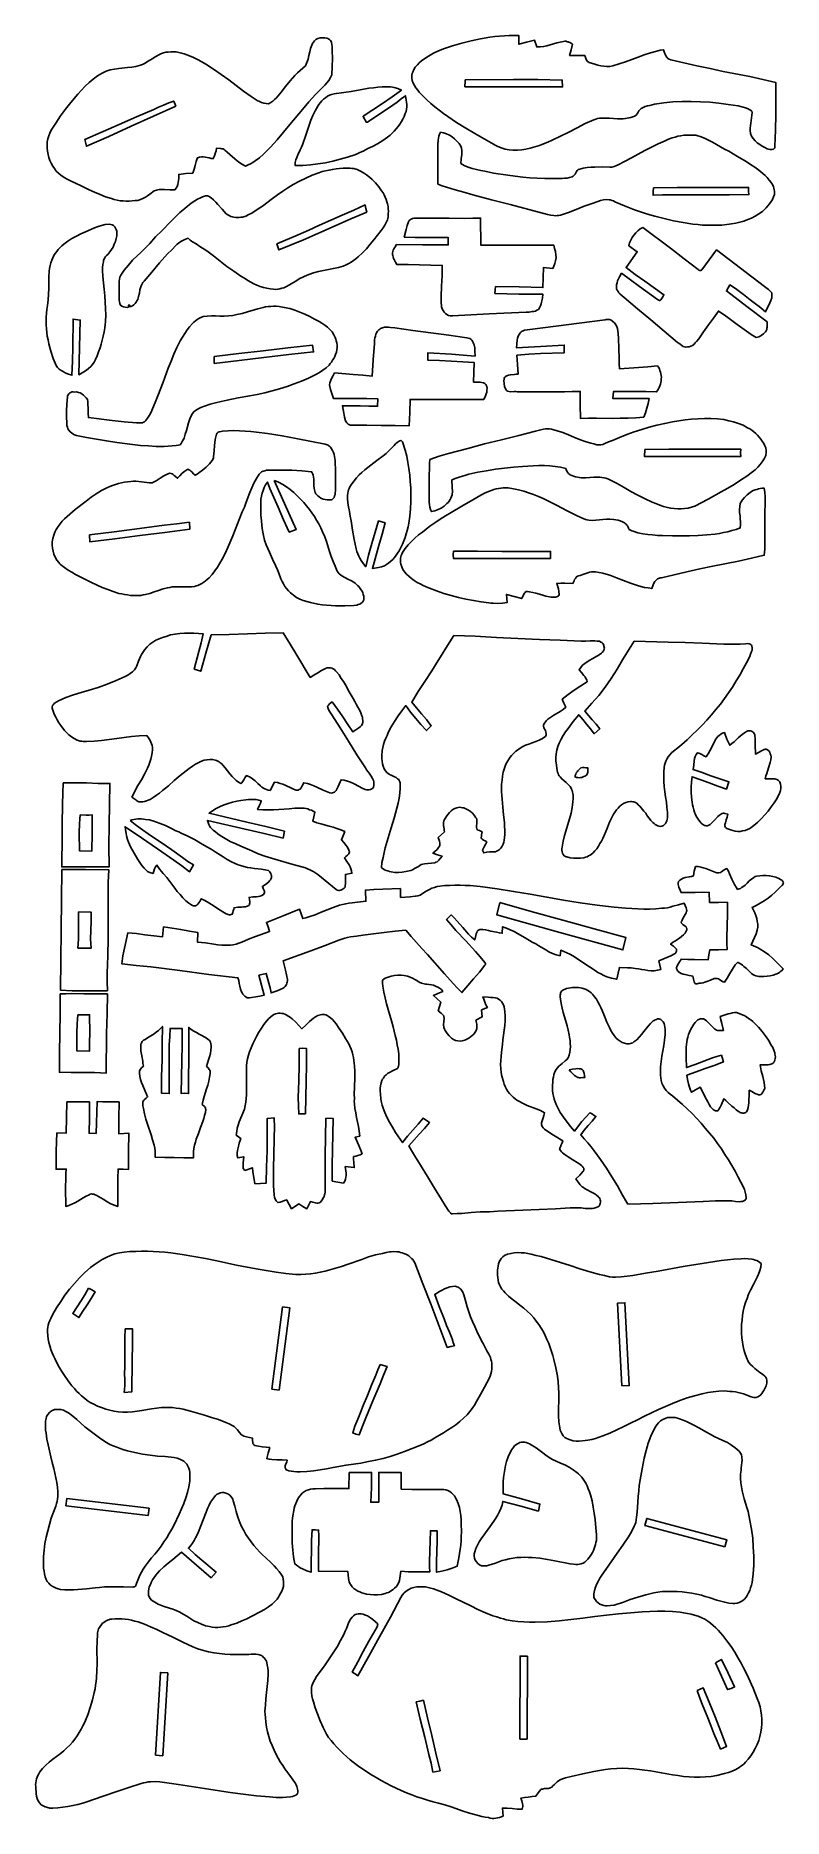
# Model space of a CAD drawing. Extents: x 0 to 312, y 0 to 742.
import ezdxf

# ---------------------------------------------------------------- set-up
doc = ezdxf.new("R2010")
doc.units = 0
doc.layers.get('0').update_dxf_attribs({"color": 1, "linetype": 'CONTINUOUS'})

msp = doc.modelspace()

# ---------------------------------------------------------------- linework, layer by layer
for points in [[(170.07, 736.98), (173.83, 738.23), (177.68, 739.32), (181.53, 740.33), (185.46, 741.16), (189.39, 741.83), (191.4, 742.08), (193.4, 742.25), (195.41, 742.42), (197.42, 742.5), (199.43, 742.5), (201.44, 742.5), (201.35, 738.9), (204.61, 739.74), (207.96, 740.58), (208.88, 737.82), (210.3, 737.82), (211.72, 737.98), (213.15, 738.32), (214.49, 738.65), (217.25, 739.49), (218.67, 739.82), (220.09, 740.07), (220.59, 740.16), (221.09, 740.16), (221.6, 739.99), (222.01, 739.91), (222.93, 739.49), (223.85, 738.9), (223.18, 736.56), (222.6, 734.22), (225.78, 734.3), (227.28, 734.3), (228.87, 734.3), (229.21, 733.47), (229.54, 732.55), (229.79, 732.13), (230.04, 731.79), (230.38, 731.54), (230.8, 731.29), (233.14, 730.62), (234.39, 730.2), (235.65, 729.95), (236.82, 729.78), (238.08, 729.7), (239.33, 729.7), (240.58, 729.95), (243.26, 730.79), (245.85, 731.63), (251.12, 733.55), (253.72, 734.47), (256.31, 735.31), (258.99, 736.06), (260.33, 736.39), (261.75, 736.64), (262.17, 735.39), (262.42, 734.72), (262.75, 734.13), (263.09, 733.55), (263.51, 733.05), (264.09, 732.71), (264.76, 732.46), (270.2, 731.12), (275.64, 729.87), (281.16, 728.78), (286.59, 727.61), (297.64, 725.43), (303.07, 724.26), (308.51, 723.01), (308.59, 719.66), (308.59, 716.32), (308.51, 709.71), (308.34, 703.1), (308.18, 696.41), (308.18, 696.16), (308.09, 695.91), (308.01, 695.65), (307.84, 695.49), (307.51, 695.24), (307, 695.15), (306.5, 695.07), (306, 695.15), (305.42, 695.24), (305, 695.4), (303.91, 695.91), (302.82, 696.49), (301.82, 697.16), (300.81, 697.91), (299.98, 698.75), (299.14, 699.67), (298.47, 700.67), (297.97, 701.76), (297.89, 702.93), (297.89, 703.94), (297.97, 705.02), (298.14, 706.11), (298.39, 708.29), (298.64, 710.46), (298.64, 710.8), (298.47, 711.05), (298.3, 711.3), (298.05, 711.46), (297.47, 711.8), (296.97, 712.05), (295.96, 712.47), (294.96, 712.72), (292.87, 713.22), (288.68, 713.89), (284.84, 714.39), (280.99, 714.73), (277.14, 714.98), (273.29, 715.06), (269.44, 715.06), (265.6, 714.89), (261.83, 714.48), (257.98, 713.97), (256.06, 713.47), (255.06, 713.31), (254.14, 712.97), (253.22, 712.64), (252.38, 712.13), (252.05, 711.8), (251.71, 711.46), (251.46, 711.13), (251.21, 710.63), (251.04, 710.29), (250.79, 709.96), (250.29, 709.37), (249.62, 708.96), (248.95, 708.62), (248.11, 708.45), (247.36, 708.29), (245.77, 707.95), (244.93, 707.87), (244.18, 707.87), (242.51, 707.87), (240.84, 707.95), (239.16, 708.12), (237.49, 708.2), (235.9, 708.2), (235.06, 708.12), (234.23, 707.95), (233.47, 707.78), (232.64, 707.45), (229.12, 705.86), (225.69, 704.1), (222.26, 702.35), (218.84, 700.59), (215.32, 698.92), (213.56, 698.16), (211.72, 697.41), (209.97, 696.74), (208.13, 696.16), (206.2, 695.65), (204.36, 695.24), (202.61, 694.99), (200.85, 694.82), (199.09, 694.82), (197.34, 694.99), (195.66, 695.24), (193.99, 695.74), (192.32, 696.41), (191.56, 696.83), (190.81, 697.24), (183.12, 701.76), (179.27, 704.02), (175.5, 706.36), (171.82, 708.87), (169.98, 710.13), (168.23, 711.46), (166.47, 712.8), (164.8, 714.23), (163.12, 715.73), (161.53, 717.24), (159.94, 718.91), (159.27, 719.83), (158.52, 720.75), (157.94, 721.67), (157.43, 722.67), (157.02, 723.76), (156.76, 724.85), (156.76, 725.52), (156.85, 726.1), (157.02, 726.69), (157.18, 727.28), (157.69, 728.36), (158.27, 729.37), (159.11, 730.37), (159.94, 731.21), (160.86, 732.04), (161.87, 732.71), (163.79, 733.97), (165.8, 735.14), (167.89, 736.14), (168.98, 736.56), (170.07, 736.98)], [(116.78, 740.91), (117.62, 741.33), (118.54, 741.58), (119.54, 741.66), (120.46, 741.66), (121.38, 741.41), (121.8, 741.25), (122.22, 741.08), (122.55, 740.83), (122.89, 740.49), (123.14, 740.07), (123.39, 739.66), (123.55, 737.98), (123.64, 736.31), (123.72, 732.96), (123.64, 729.62), (123.47, 726.19), (122.89, 725.02), (122.22, 723.85), (121.38, 722.84), (120.54, 721.84), (118.54, 719.91), (117.62, 718.99), (116.7, 717.99), (113.93, 714.98), (111.26, 711.8), (105.99, 705.44), (103.39, 702.26), (100.72, 699.08), (97.96, 696.07), (95.03, 693.14), (93.27, 691.64), (91.52, 690.3), (90.6, 689.63), (89.59, 689.05), (88.59, 688.63), (87.5, 688.21), (86.25, 688.8), (85.07, 689.55), (83.99, 690.3), (82.98, 691.22), (80.98, 693.06), (79.89, 693.98), (78.88, 694.82), (78.55, 695.07), (78.13, 695.32), (77.63, 695.4), (77.21, 695.49), (75.45, 695.65), (75.2, 694.57), (74.87, 693.48), (74.53, 692.39), (74.03, 691.3), (73.2, 691.39), (72.36, 691.56), (70.69, 691.89), (69.85, 691.97), (69.1, 691.97), (68.26, 691.89), (67.51, 691.64), (67.17, 690.89), (66.92, 690.13), (66.5, 688.46), (66.09, 686.87), (65.83, 686.03), (65.5, 685.28), (62.57, 685.03), (59.64, 684.7), (59.64, 683.02), (59.56, 682.19), (59.48, 681.35), (59.31, 680.51), (59.06, 679.68), (58.64, 679.01), (58.05, 678.34), (56.97, 678.25), (55.88, 678.25), (53.7, 678.42), (52.62, 678.42), (51.53, 678.42), (50.44, 678.17), (49.44, 677.84), (47.6, 676.5), (46.68, 675.83), (45.76, 675.24), (44.75, 674.66), (43.67, 674.24), (42.66, 673.9), (41.49, 673.82), (40.24, 673.65), (38.98, 673.57), (37.73, 673.57), (36.47, 673.65), (35.22, 673.74), (34.05, 673.99), (32.79, 674.32), (31.62, 674.66), (29.19, 675.41), (26.85, 676.33), (24.59, 677.33), (22.34, 678.34), (19.32, 679.76), (16.31, 681.18), (14.81, 681.85), (13.38, 682.6), (11.96, 683.44), (10.54, 684.36), (9.54, 685.2), (8.62, 686.12), (7.86, 687.12), (7.11, 688.21), (6.44, 689.38), (5.94, 690.55), (5.52, 691.81), (5.19, 693.06), (4.94, 694.32), (4.77, 695.65), (4.77, 696.91), (4.85, 698.25), (5.1, 699.5), (5.44, 700.76), (5.86, 701.93), (6.44, 703.1), (8.37, 706.11), (10.37, 709.04), (12.46, 711.88), (14.64, 714.64), (17.57, 718.07), (19.07, 719.83), (20.66, 721.42), (22.34, 723.01), (24.01, 724.43), (25.85, 725.77), (27.77, 726.94), (28.61, 727.36), (29.45, 727.69), (31.12, 728.2), (32.88, 728.53), (34.72, 728.86), (38.31, 729.2), (40.07, 729.37), (41.83, 729.7), (42.75, 729.87), (43.67, 730.2), (44.5, 730.54), (45.34, 730.96), (46.93, 731.88), (48.52, 732.8), (50.11, 733.8), (51.7, 734.64), (52.53, 735.05), (53.37, 735.31), (54.29, 735.56), (55.21, 735.64), (56.38, 735.81), (57.47, 735.81), (58.56, 735.72), (59.73, 735.47), (60.82, 735.22), (61.9, 734.89), (64.08, 734.13), (65.83, 733.38), (67.51, 732.55), (69.26, 731.63), (70.94, 730.62), (74.2, 728.53), (77.38, 726.36), (80.47, 724.1), (83.57, 721.75), (86.66, 719.41), (89.84, 717.15), (91.52, 716.07), (92.35, 715.56), (93.27, 715.06), (94.19, 714.64), (95.11, 714.39), (96.12, 714.23), (97.12, 714.14), (98.04, 714.64), (98.88, 715.23), (99.63, 715.9), (100.38, 716.57), (102.31, 718.91), (104.15, 721.34), (106.07, 723.68), (108.08, 725.94), (109.17, 727.02), (110.25, 727.94), (111.34, 728.95), (112.43, 729.95), (112.76, 730.62), (113.1, 731.29), (113.35, 731.96), (113.6, 732.71), (113.93, 734.22), (114.27, 735.72), (114.6, 737.15), (114.85, 737.9), (115.11, 738.57), (115.44, 739.24), (115.78, 739.82), (116.28, 740.41), (116.78, 740.91)], [(131.59, 719.24), (135.27, 719.91), (138.95, 720.58), (140.79, 720.83), (142.63, 721.08), (144.47, 721.17), (146.39, 721.17), (147.14, 721.25), (147.98, 721.17), (148.73, 721.08), (149.49, 720.92), (150.99, 720.42), (152.5, 719.83), (148.57, 716.99), (144.55, 714.31), (136.52, 708.96), (137.11, 707.7), (137.44, 707.11), (137.78, 706.53), (138.03, 706.45), (138.36, 706.53), (138.78, 706.78), (139.28, 707.11), (139.7, 707.37), (147.06, 712.3), (150.66, 714.81), (152.41, 716.15), (154.17, 717.49), (154.42, 715.65), (154.59, 714.73), (154.67, 713.81), (154.67, 712.8), (154.59, 711.88), (154.42, 710.96), (154.09, 710.04), (153.67, 708.87), (153.08, 707.78), (152.5, 706.7), (151.83, 705.61), (151.16, 704.61), (150.32, 703.69), (149.49, 702.77), (148.65, 701.84), (147.73, 701.01), (146.73, 700.26), (145.72, 699.5), (144.72, 698.83), (142.54, 697.49), (140.37, 696.32), (138.53, 695.49), (136.77, 694.57), (134.93, 693.73), (134.01, 693.31), (133.01, 692.89), (130, 691.89), (126.98, 691.05), (123.89, 690.22), (120.79, 689.55), (117.7, 689.05), (114.52, 688.63), (111.34, 688.46), (108.25, 688.38), (108.25, 689.63), (108.5, 690.72), (108.83, 691.81), (109.33, 692.81), (110.34, 694.9), (110.84, 695.99), (111.26, 697.08), (112.6, 701.09), (114.02, 705.19), (114.77, 707.28), (115.61, 709.29), (116.53, 711.21), (117.62, 713.14), (118.12, 713.89), (118.7, 714.64), (119.37, 715.4), (120.04, 716.07), (120.79, 716.65), (121.63, 717.24), (122.47, 717.66), (123.39, 717.99), (124.39, 718.24), (125.4, 718.41), (127.49, 718.74), (129.49, 718.91), (131.59, 719.24)], [(179.1, 724.1), (199.26, 724.18), (209.38, 724.18), (219.5, 724.01), (219.67, 721.17), (209.47, 721.17), (199.26, 721.17), (189.14, 721.17), (178.93, 721.25), (178.93, 722.01), (179.02, 722.67), (179.1, 723.43), (179.1, 724.1)], [(49.27, 711.8), (51.28, 712.72), (53.37, 713.56), (55.46, 714.48), (57.55, 715.23), (58.39, 713.14), (49.1, 708.96), (39.82, 704.77), (30.45, 700.51), (21.16, 696.41), (20.58, 699.25), (34.88, 705.44), (42.08, 708.62), (49.27, 711.8)], [(168.73, 702.35), (170.07, 702.01), (171.24, 701.59), (172.49, 701.01), (173.58, 700.34), (174.67, 699.5), (175.59, 698.58), (176.51, 697.58), (177.26, 696.49), (177.51, 695.65), (177.68, 694.73), (177.68, 693.9), (177.68, 692.98), (177.43, 691.14), (177.18, 689.3), (178.68, 688.46), (180.35, 687.79), (182.03, 687.21), (183.78, 686.79), (185.54, 686.37), (187.3, 686.03), (190.81, 685.28), (196.83, 684.36), (199.93, 683.94), (203.02, 683.61), (206.04, 683.27), (209.13, 683.11), (212.23, 682.94), (215.32, 682.94), (217.33, 683.02), (219.5, 683.02), (220.51, 683.11), (221.51, 683.19), (222.6, 683.36), (223.6, 683.69), (224.11, 683.94), (224.52, 684.36), (224.86, 684.86), (225.11, 685.37), (225.44, 685.87), (225.78, 686.29), (226.2, 686.7), (226.45, 686.79), (226.78, 686.87), (228.29, 687.29), (229.88, 687.54), (231.47, 687.71), (233.06, 687.79), (236.23, 687.87), (239.41, 687.71), (239.83, 687.79), (240.25, 687.79), (241.09, 688.04), (241.92, 688.29), (242.76, 688.71), (245.52, 690.13), (248.36, 691.56), (253.89, 694.65), (256.65, 696.07), (259.49, 697.49), (262.42, 698.75), (263.84, 699.34), (265.35, 699.92), (266.52, 700.26), (267.69, 700.59), (268.94, 700.84), (270.2, 701.01), (271.45, 701.09), (272.62, 701.09), (273.88, 701.09), (275.13, 701.01), (276.05, 700.76), (276.97, 700.51), (278.81, 699.84), (280.49, 699), (282.16, 698.08), (285.51, 696.16), (287.18, 695.24), (288.94, 694.4), (292.53, 692.22), (296.21, 690.05), (297.97, 688.88), (299.73, 687.71), (301.4, 686.45), (303.07, 685.11), (304.08, 684.28), (305, 683.36), (305.83, 682.35), (306.67, 681.27), (307.26, 680.18), (307.51, 679.59), (307.67, 679.01), (307.84, 678.34), (307.93, 677.67), (307.93, 677), (307.93, 676.33), (307.59, 675.33), (307.09, 674.32), (306.59, 673.4), (305.92, 672.48), (305.25, 671.65), (304.5, 670.81), (302.99, 669.3), (301.48, 668.3), (299.98, 667.38), (298.47, 666.54), (296.88, 665.87), (295.21, 665.29), (293.54, 664.79), (291.86, 664.37), (290.11, 664.12), (288.1, 663.78), (286.09, 663.62), (284.08, 663.53), (281.99, 663.53), (279.99, 663.53), (277.98, 663.62), (275.97, 663.78), (273.96, 664.03), (269.95, 664.62), (265.93, 665.37), (262, 666.29), (258.07, 667.3), (255.98, 667.88), (253.8, 668.55), (249.62, 669.97), (245.52, 671.56), (241.42, 673.32), (240.84, 673.65), (240.25, 673.9), (239.66, 674.07), (239.08, 674.16), (237.91, 674.24), (236.65, 674.07), (235.48, 673.82), (234.31, 673.49), (231.97, 672.65), (230.3, 672.06), (228.62, 671.48), (225.36, 670.14), (222.1, 668.89), (220.42, 668.3), (218.75, 667.8), (218.08, 667.63), (217.41, 667.55), (216.74, 667.46), (216.07, 667.55), (214.74, 667.71), (213.4, 667.97), (205.53, 670.06), (197.75, 672.15), (189.97, 674.16), (182.2, 676.25), (178.51, 677.25), (174.83, 678.25), (171.24, 679.34), (169.48, 680.01), (167.72, 680.68), (167.72, 688.04), (167.72, 695.4), (167.72, 697.16), (167.81, 698.92), (167.97, 699.84), (168.14, 700.67), (168.39, 701.51), (168.73, 702.35)], [(107.41, 680.51), (110, 681.94), (112.6, 683.19), (115.27, 684.36), (118.03, 685.37), (119.46, 685.87), (120.88, 686.2), (122.3, 686.54), (123.72, 686.79), (125.23, 687.04), (126.65, 687.21), (128.16, 687.29), (129.66, 687.29), (130.41, 687.37), (131.17, 687.29), (131.84, 687.21), (132.59, 687.12), (134.01, 686.7), (135.43, 686.03), (136.69, 685.37), (137.94, 684.53), (139.11, 683.61), (140.29, 682.6), (141.71, 681.18), (143.05, 679.59), (144.22, 677.92), (144.8, 677.08), (145.3, 676.16), (145.72, 675.24), (146.14, 674.32), (146.39, 673.32), (146.73, 672.4), (146.89, 671.4), (146.98, 670.39), (147.06, 669.39), (146.98, 668.3), (146.98, 667.63), (146.89, 667.05), (146.81, 666.38), (146.64, 665.79), (146.14, 664.62), (145.56, 663.53), (144.89, 662.44), (144.05, 661.36), (142.54, 659.43), (141.04, 657.51), (139.45, 655.59), (137.86, 653.74), (136.19, 651.99), (134.43, 650.4), (133.51, 649.56), (132.51, 648.89), (131.5, 648.22), (130.5, 647.64), (129.41, 647.05), (128.24, 646.55), (126.23, 645.96), (124.14, 645.55), (119.96, 644.71), (117.87, 644.29), (115.86, 643.71), (113.85, 643.04), (112.85, 642.62), (111.93, 642.2), (111.09, 641.78), (110.34, 641.45), (108.83, 640.53), (105.82, 638.69), (104.23, 637.85), (103.48, 637.52), (102.64, 637.27), (101.81, 637.01), (100.97, 636.85), (100.05, 636.76), (99.21, 636.85), (97.79, 637.01), (96.37, 637.27), (94.95, 637.6), (93.61, 638.02), (92.27, 638.52), (91.01, 639.11), (89.76, 639.77), (88.5, 640.53), (87, 641.45), (85.49, 642.37), (82.57, 644.38), (79.72, 646.38), (76.96, 648.56), (74.2, 650.73), (71.36, 652.82), (68.43, 654.75), (66.92, 655.75), (65.42, 656.59), (64.91, 656.92), (64.41, 657.26), (63.99, 657.68), (63.58, 658.09), (62.15, 657.59), (60.82, 656.92), (60.15, 656.51), (59.56, 656.09), (58.98, 655.67), (58.47, 655.08), (56.72, 653.33), (54.96, 651.57), (51.7, 647.81), (48.43, 644.04), (45.26, 640.19), (44.75, 639.69), (44.42, 639.11), (44.08, 638.52), (43.83, 637.93), (43.5, 636.6), (43.25, 635.26), (42.91, 633.92), (42.75, 633.25), (42.58, 632.66), (42.24, 631.99), (41.91, 631.49), (41.49, 630.91), (40.99, 630.41), (40.4, 629.99), (39.65, 629.65), (38.9, 629.49), (38.15, 629.32), (37.39, 629.4), (36.64, 629.49), (35.97, 629.82), (35.39, 630.24), (35.13, 630.91), (34.97, 631.58), (34.88, 632.25), (34.88, 633), (34.88, 634.42), (34.88, 635.84), (34.88, 636.68), (34.88, 637.52), (34.8, 639.27), (34.88, 640.19), (34.97, 641.03), (35.13, 641.87), (35.47, 642.7), (36.97, 644.88), (38.65, 646.97), (40.4, 648.98), (42.33, 650.73), (43.75, 651.99), (45.01, 653.33), (47.6, 656), (50.02, 658.68), (52.62, 661.27), (56.3, 665.12), (58.22, 666.96), (60.15, 668.8), (62.15, 670.56), (64.16, 672.23), (65.25, 672.98), (66.34, 673.65), (67.51, 674.41), (68.68, 674.99), (69.52, 675.41), (70.35, 675.66), (70.77, 675.83), (71.19, 675.83), (71.61, 675.75), (72.02, 675.58), (73.11, 674.91), (74.12, 674.07), (75.12, 673.15), (75.96, 672.15), (77.71, 670.22), (78.55, 669.22), (79.47, 668.3), (80.06, 667.88), (80.72, 667.55), (81.31, 667.21), (81.98, 667.05), (82.65, 666.88), (83.4, 666.79), (84.07, 666.71), (84.82, 666.79), (85.49, 666.88), (86.25, 666.96), (87.58, 667.38), (88.92, 667.97), (90.18, 668.63), (92.35, 670.06), (94.53, 671.48), (98.71, 674.66), (100.8, 676.16), (102.98, 677.67), (105.15, 679.18), (107.41, 680.51)], [(257.57, 679.09), (267.44, 679.26), (277.39, 679.26), (297.22, 679.26), (297.22, 677.75), (297.3, 676.33), (289.27, 676.16), (281.24, 676.16), (273.21, 676.16), (265.18, 676.25), (263.17, 676.25), (261.25, 676.16), (257.4, 676), (257.48, 677.59), (257.57, 679.09)], [(118.28, 663.53), (123.05, 665.71), (127.82, 667.8), (132.59, 669.81), (137.36, 671.98), (137.69, 670.56), (138.03, 669.05), (131.42, 666.21), (124.81, 663.28), (111.68, 657.43), (101.39, 653.24), (100.55, 655.75), (109.42, 659.6), (113.85, 661.52), (118.28, 663.53)], [(18.91, 659.93), (21.75, 661.19), (24.59, 662.44), (26.02, 662.95), (27.52, 663.45), (29.03, 663.78), (30.62, 663.95), (31.29, 663.87), (31.87, 663.7), (32.46, 663.36), (32.96, 662.86), (33.29, 662.36), (33.63, 661.78), (33.8, 661.11), (33.8, 660.44), (33.8, 659.18), (33.63, 658.01), (33.29, 656.76), (32.79, 655.59), (32.29, 654.41), (31.62, 653.41), (30.87, 652.41), (30.03, 651.4), (29.53, 650.98), (29.19, 650.48), (28.86, 649.98), (28.61, 649.48), (28.36, 648.89), (28.27, 648.31), (28.02, 647.14), (27.94, 645.88), (27.94, 644.63), (28.02, 642.2), (28.53, 636.85), (28.86, 634.17), (29.03, 631.49), (29.19, 628.82), (29.28, 626.14), (29.11, 623.46), (29.03, 622.12), (28.86, 620.79), (28.53, 619.11), (28.19, 617.36), (27.77, 615.68), (27.35, 614.01), (26.85, 612.42), (26.27, 610.75), (25.68, 609.16), (25.01, 607.57), (24.43, 606.48), (23.76, 605.48), (23, 604.64), (22.08, 603.89), (21.16, 603.13), (20.16, 602.47), (18.07, 601.29), (18.15, 606.98), (18.32, 612.67), (18.49, 618.36), (18.57, 624.05), (15.64, 624.47), (15.48, 612.75), (15.31, 606.9), (15.14, 601.04), (13.3, 601.71), (12.38, 602.13), (11.46, 602.55), (10.62, 602.97), (9.79, 603.55), (9.12, 604.22), (8.53, 605.06), (7.36, 607.99), (6.27, 611.08), (5.86, 612.59), (5.52, 614.18), (5.19, 615.77), (4.85, 617.27), (4.68, 618.86), (4.52, 620.45), (4.43, 622.12), (4.35, 623.71), (4.43, 625.3), (4.52, 626.89), (4.68, 628.48), (4.94, 630.07), (5.1, 631.24), (5.27, 632.41), (5.35, 634.84), (5.44, 637.18), (5.44, 639.61), (5.44, 641.95), (5.6, 644.38), (5.77, 645.55), (6.02, 646.72), (6.27, 647.89), (6.69, 648.98), (7.11, 649.98), (7.61, 650.9), (8.11, 651.82), (8.78, 652.66), (9.45, 653.41), (10.12, 654.16), (10.87, 654.92), (11.71, 655.59), (13.38, 656.84), (15.14, 658.01), (16.98, 659.01), (18.91, 659.93)], [(155.43, 664.95), (155.68, 665.46), (156.1, 665.79), (156.6, 666.13), (157.1, 666.29), (157.69, 666.46), (158.27, 666.46), (159.44, 666.46), (162.7, 666.54), (165.97, 666.54), (172.41, 666.46), (178.93, 666.38), (182.2, 666.46), (185.46, 666.54), (185.54, 655.25), (215.99, 655.25), (216.33, 653.91), (216.66, 652.57), (216.91, 651.24), (216.99, 649.9), (216.74, 648.73), (216.49, 647.64), (216.07, 646.55), (215.66, 645.55), (211.64, 645.88), (211.47, 637.6), (201.6, 637.85), (191.73, 638.02), (191.56, 636.6), (191.48, 635.17), (201.44, 634.84), (206.45, 634.76), (211.47, 634.76), (211.22, 633.17), (210.89, 631.49), (210.72, 630.74), (210.39, 629.9), (210.05, 629.15), (209.55, 628.48), (208.96, 628.15), (208.38, 627.81), (207.71, 627.65), (207.04, 627.56), (205.7, 627.39), (204.45, 627.31), (189.05, 626.64), (181.44, 626.22), (173.75, 625.8), (172.91, 625.8), (172.16, 625.97), (171.4, 626.31), (170.82, 626.81), (170.23, 627.39), (169.81, 628.06), (169.4, 628.73), (169.23, 629.49), (169.06, 631.66), (169.06, 633.84), (169.15, 638.19), (169.4, 642.54), (169.48, 646.8), (164.8, 646.89), (160.03, 647.05), (155.34, 647.14), (153, 647.22), (150.57, 647.14), (150.07, 648.22), (149.49, 649.23), (149.24, 649.73), (148.99, 650.31), (148.9, 650.9), (148.82, 651.4), (148.82, 652.07), (148.9, 652.57), (149.07, 653.16), (149.32, 653.66), (149.82, 654.58), (150.49, 655.5), (161.28, 655.42), (166.64, 655.33), (171.99, 655.33), (171.99, 658.43), (162.87, 658.43), (158.27, 658.43), (153.67, 658.6), (154.42, 661.78), (154.84, 663.36), (155.43, 664.95)], [(253.05, 662.61), (264.59, 654), (270.37, 649.56), (276.14, 645.04), (276.47, 644.79), (276.89, 644.63), (277.14, 644.63), (277.31, 644.63), (277.56, 644.79), (277.73, 644.96), (280.82, 649.06), (282.33, 651.15), (283.83, 653.24), (293.79, 645.63), (303.83, 638.02), (305.42, 636.76), (306.17, 636.09), (306.92, 635.34), (306.92, 634.84), (306.92, 634.25), (306.84, 633.25), (306.5, 632.25), (306.08, 631.24), (305.16, 629.4), (304.66, 628.48), (304.24, 627.48), (302.49, 628.98), (301.57, 629.74), (300.56, 630.41), (297.8, 632.5), (295.04, 634.67), (292.28, 636.76), (290.86, 637.77), (289.44, 638.69), (287.93, 636.18), (296.46, 629.65), (305, 623.3), (304.91, 622.79), (304.91, 622.21), (304.91, 621.12), (304.83, 620.62), (304.75, 620.12), (304.5, 619.61), (304.24, 619.11), (303.41, 618.36), (302.49, 617.61), (301.99, 617.36), (301.4, 617.1), (300.9, 616.94), (300.31, 616.77), (298.3, 618.03), (296.3, 619.36), (292.45, 622.21), (288.6, 625.05), (286.59, 626.47), (284.59, 627.81), (282.58, 624.88), (280.49, 622.04), (278.4, 619.2), (276.39, 616.27), (275.47, 615.1), (274.97, 614.51), (274.38, 613.93), (273.79, 613.51), (273.13, 613.17), (272.46, 612.92), (271.7, 612.84), (271.03, 612.75), (270.53, 612.84), (269.95, 613.09), (269.44, 613.34), (268.52, 614.09), (267.52, 614.76), (262, 619.45), (256.48, 624.13), (250.87, 628.73), (245.35, 633.42), (244.43, 634.17), (243.51, 635.01), (243.09, 635.42), (242.76, 635.93), (242.43, 636.43), (242.17, 637.01), (242.09, 637.85), (242.17, 638.77), (242.34, 639.61), (242.59, 640.44), (242.93, 641.2), (243.35, 642.03), (244.27, 643.54), (247.95, 640.78), (251.71, 638.02), (259.24, 632.58), (259.49, 632.41), (259.74, 632.33), (259.99, 632.25), (260.16, 632.25), (260.58, 632.5), (260.91, 632.83), (261.16, 633.25), (261.41, 633.75), (261.92, 634.59), (253.97, 640.19), (249.95, 642.95), (246.11, 645.88), (250.79, 652.49), (247.28, 655), (247.61, 656.17), (248.11, 657.34), (248.7, 658.43), (249.37, 659.43), (250.12, 660.35), (251.04, 661.19), (251.96, 662.03), (253.05, 662.61)], [(83.9, 626.31), (86.08, 626.81), (88.25, 627.48), (92.6, 628.73), (94.78, 629.32), (95.87, 629.49), (96.95, 629.65), (98.04, 629.74), (99.21, 629.82), (100.3, 629.82), (101.47, 629.65), (103.65, 629.32), (105.9, 628.82), (108, 628.15), (110.17, 627.31), (112.18, 626.47), (114.27, 625.47), (116.28, 624.47), (118.2, 623.38), (119.37, 622.71), (120.54, 621.96), (121.63, 621.12), (122.63, 620.12), (123.55, 619.11), (124.31, 617.94), (124.64, 617.36), (124.89, 616.77), (125.14, 616.1), (125.31, 615.43), (125.56, 614.51), (125.65, 613.51), (125.65, 612.59), (125.56, 611.67), (125.4, 610.66), (125.06, 609.74), (124.73, 608.91), (124.31, 608.07), (123.81, 607.32), (123.39, 606.56), (122.8, 605.9), (122.3, 605.31), (121.05, 604.14), (119.71, 603.13), (118.28, 602.21), (116.78, 601.38), (113.77, 599.87), (110.84, 598.62), (107.83, 597.45), (104.82, 596.36), (101.72, 595.44), (98.63, 594.6), (95.53, 593.77), (92.35, 593.1), (89.26, 592.51), (84.49, 591.59), (79.8, 590.67), (77.38, 590.17), (75.04, 589.58), (72.78, 589), (70.44, 588.24), (68.85, 587.58), (68.09, 587.24), (67.34, 586.82), (66.59, 586.32), (65.92, 585.82), (65.33, 585.15), (64.91, 584.48), (64.25, 582.89), (63.74, 581.3), (62.91, 578.04), (62.4, 576.45), (61.9, 574.86), (61.57, 574.11), (61.15, 573.44), (60.73, 572.69), (60.23, 572.02), (58.64, 571.77), (56.97, 571.6), (55.29, 571.51), (53.62, 571.43), (50.28, 571.43), (47.01, 571.6), (43.67, 571.85), (40.32, 572.27), (33.8, 573.1), (29.53, 573.69), (25.35, 574.44), (21.16, 575.19), (16.98, 576.03), (16.23, 576.28), (15.56, 576.62), (14.97, 577.04), (14.39, 577.54), (13.89, 578.12), (13.47, 578.71), (13.22, 579.46), (13.05, 580.13), (12.97, 581.64), (12.88, 583.14), (12.88, 586.07), (13.05, 589), (13.22, 592.01), (13.3, 592.51), (13.55, 592.93), (13.89, 593.35), (14.22, 593.68), (14.64, 593.93), (15.14, 594.1), (15.64, 594.1), (16.23, 594.02), (16.98, 594.1), (17.82, 593.93), (18.57, 593.68), (19.24, 593.26), (19.91, 592.76), (20.49, 592.26), (21.08, 591.59), (21.58, 591.01), (21.75, 590.09), (21.83, 589.08), (21.92, 587.24), (21.92, 585.32), (22, 583.39), (31.96, 582.22), (36.97, 581.64), (41.99, 581.3), (42.91, 581.22), (44, 581.22), (44.5, 581.3), (45.01, 581.47), (45.42, 581.72), (45.84, 582.05), (46.68, 583.23), (47.43, 584.48), (48.18, 585.74), (48.77, 587.07), (49.86, 589.75), (50.94, 592.43), (53.12, 598.2), (55.29, 604.06), (56.47, 606.98), (57.64, 609.83), (58.89, 612.67), (60.31, 615.43), (62.15, 618.44), (63.16, 619.95), (64.16, 621.29), (65.33, 622.63), (66, 623.21), (66.67, 623.71), (67.34, 624.22), (68.09, 624.72), (68.93, 625.14), (69.77, 625.47), (71.52, 625.64), (73.28, 625.8), (75.04, 625.8), (76.79, 625.72), (78.63, 625.72), (80.39, 625.8), (82.15, 625.97), (83.9, 626.31)], [(38.98, 630.41), (39.23, 630.24), (39.32, 630.07), (39.23, 629.9), (38.98, 629.74), (38.73, 629.9), (38.65, 630.07), (38.73, 630.24), (38.98, 630.41)], [(237.41, 624.13), (237.82, 624.22), (238.24, 624.3), (238.74, 624.3), (239.16, 624.22), (239.58, 624.13), (239.92, 623.96), (240.67, 623.46), (241.34, 622.88), (241.84, 622.12), (242.26, 621.37), (242.51, 620.53), (242.76, 618.44), (242.93, 616.35), (243.09, 612.17), (243.18, 607.9), (243.26, 605.81), (243.43, 603.72), (251.29, 604.31), (255.22, 604.56), (259.16, 604.98), (259.57, 604.39), (259.99, 603.72), (260.24, 603.05), (260.49, 602.38), (260.66, 601.63), (260.74, 600.96), (260.83, 600.21), (260.74, 599.54), (260.74, 598.78), (260.58, 598.03), (260.41, 597.36), (260.24, 596.69), (259.91, 596.02), (259.57, 595.36), (259.24, 594.69), (258.82, 594.1), (254.39, 594.27), (249.87, 594.35), (240.92, 594.35), (240.67, 591.34), (255.81, 591.34), (255.31, 589.33), (254.81, 587.41), (254.22, 585.4), (253.47, 583.56), (250.2, 583.31), (246.94, 583.14), (243.6, 583.14), (240.33, 583.06), (233.73, 583.14), (230.46, 583.14), (227.12, 583.06), (227.03, 588.75), (227.03, 594.35), (223.69, 594.27), (220.42, 594.18), (213.9, 594.18), (207.29, 594.18), (200.77, 594.18), (200.1, 594.27), (199.43, 594.27), (198.09, 594.18), (197.42, 594.27), (196.75, 594.43), (196.5, 594.6), (196.25, 594.77), (196.08, 595.02), (195.91, 595.36), (195.5, 596.44), (195.25, 597.61), (195.16, 598.78), (195.25, 599.37), (195.33, 599.87), (195.58, 600.21), (195.83, 600.54), (196.17, 600.71), (196.42, 600.88), (197.17, 601.13), (197.92, 601.29), (199.59, 601.38), (200.35, 601.46), (201.1, 601.55), (200.93, 605.48), (200.77, 607.48), (200.6, 609.41), (205.53, 609.83), (210.47, 610.08), (220.34, 610.41), (220.34, 613.59), (210.39, 613.09), (200.43, 612.5), (200.6, 614.09), (200.77, 615.68), (200.93, 616.52), (201.18, 617.27), (201.52, 618.03), (201.94, 618.69), (202.36, 619.11), (202.77, 619.36), (203.28, 619.61), (203.78, 619.78), (204.87, 619.95), (205.95, 620.12), (237.41, 624.13)], [(143.13, 619.95), (143.46, 620.28), (143.8, 620.53), (144.55, 620.87), (145.39, 621.04), (146.22, 621.04), (147.14, 621.04), (147.98, 620.95), (149.74, 620.79), (157.18, 619.7), (164.71, 618.69), (172.24, 617.69), (179.77, 616.69), (180.35, 616.52), (180.94, 616.35), (181.36, 616.02), (181.78, 615.68), (182.11, 615.26), (182.36, 614.76), (182.53, 614.26), (182.78, 613.68), (183.03, 612.5), (183.12, 611.25), (183.2, 609.07), (178.26, 609.49), (173.33, 609.83), (163.46, 610.33), (163.46, 608.82), (163.46, 607.4), (168.31, 607.15), (173.16, 606.9), (178.01, 606.65), (182.86, 606.31), (182.7, 602.3), (182.53, 598.2), (183.2, 598.12), (183.87, 598.12), (185.29, 598.12), (185.96, 598.03), (186.63, 597.86), (187.21, 597.61), (187.72, 597.2), (188.05, 596.44), (188.22, 595.69), (188.13, 594.85), (188.05, 594.02), (187.8, 593.26), (187.47, 592.51), (186.8, 591.01), (171.49, 591.01), (156.1, 591.01), (156.01, 585.48), (155.84, 582.72), (155.68, 579.96), (149.82, 580.13), (143.97, 580.13), (138.11, 580.21), (132.34, 580.3), (131.75, 580.3), (131.25, 580.3), (130.83, 580.38), (130.33, 580.63), (130, 580.97), (129.66, 581.3), (129.41, 581.72), (129.16, 582.14), (128.74, 583.64), (128.41, 585.23), (127.9, 588.33), (135.27, 588.33), (138.86, 588.24), (142.54, 588.16), (142.63, 591.17), (138.03, 591.34), (133.43, 591.34), (124.22, 591.34), (123.3, 593.85), (122.97, 595.1), (122.63, 596.36), (122.55, 597.11), (122.63, 597.86), (122.89, 598.62), (123.14, 599.37), (123.89, 600.71), (124.64, 602.05), (132.42, 601.38), (136.35, 601.04), (140.29, 600.71), (140.7, 607.48), (141.21, 614.34), (141.29, 615.85), (141.37, 616.6), (141.62, 617.36), (141.87, 618.11), (142.13, 618.78), (142.54, 619.45), (143.13, 619.95)], [(74.45, 608.91), (84.66, 610.08), (94.86, 611.25), (105.15, 612.5), (115.36, 613.59), (115.86, 610.75), (110.67, 610.25), (105.49, 609.66), (95.11, 608.4), (84.82, 607.15), (74.45, 605.98), (74.37, 607.48), (74.45, 608.91)], [(265.43, 581.64), (268.11, 582.05), (270.78, 582.47), (273.46, 582.72), (276.14, 582.97), (278.81, 583.06), (281.49, 583.06), (284.17, 582.89), (286.84, 582.56), (288.94, 582.14), (290.94, 581.64), (292.95, 580.97), (294.88, 580.21), (296.8, 579.21), (297.64, 578.71), (298.56, 578.12), (299.39, 577.45), (300.15, 576.78), (300.9, 576.12), (301.65, 575.28), (302.32, 574.44), (302.91, 573.61), (303.49, 572.69), (303.99, 571.68), (304.33, 570.76), (304.5, 569.67), (304.58, 569.17), (304.5, 568.67), (304.41, 568.08), (304.33, 567.58), (303.66, 566.24), (302.91, 564.99), (301.99, 563.82), (300.98, 562.73), (299.89, 561.73), (298.81, 560.81), (296.46, 558.97), (293.87, 557.29), (291.19, 555.62), (288.52, 554.03), (285.76, 552.44), (280.32, 549.51), (274.8, 546.5), (273.38, 546.08), (272.04, 545.67), (270.53, 545.5), (269.11, 545.41), (267.69, 545.41), (266.18, 545.5), (264.76, 545.67), (263.34, 546), (261.75, 546.42), (260.16, 547), (258.57, 547.59), (257.06, 548.18), (254.05, 549.6), (251.04, 551.1), (248.11, 552.69), (245.27, 554.37), (242.34, 555.95), (239.41, 557.54), (238.58, 557.88), (237.74, 558.21), (236.9, 558.38), (236.07, 558.46), (235.23, 558.55), (234.39, 558.63), (232.64, 558.55), (230.96, 558.46), (229.21, 558.38), (227.53, 558.38), (226.7, 558.46), (225.86, 558.63), (225.03, 558.8), (224.27, 559.05), (223.52, 559.3), (222.77, 559.64), (222.18, 560.14), (221.68, 560.72), (221.26, 561.39), (221.01, 562.15), (219.92, 562.48), (218.84, 562.73), (216.58, 563.07), (214.32, 563.32), (212.06, 563.4), (209.8, 563.4), (207.46, 563.32), (202.94, 563.07), (199.26, 562.73), (195.5, 562.31), (191.73, 561.89), (187.97, 561.31), (184.29, 560.64), (180.61, 559.8), (178.85, 559.3), (177.01, 558.72), (175.25, 558.13), (173.5, 557.46), (173.66, 554.37), (173.75, 552.78), (173.66, 551.19), (173.41, 550.52), (173.08, 549.93), (172.74, 549.26), (172.32, 548.68), (171.91, 548.09), (171.4, 547.59), (170.32, 546.59), (169.06, 545.75), (167.81, 545.08), (166.47, 544.58), (165.05, 544.24), (164.63, 545.16), (164.29, 546.17), (164.13, 547.25), (164.04, 548.26), (164.04, 550.43), (164.04, 552.53), (164.04, 559.22), (164.13, 562.56), (164.21, 564.24), (164.38, 565.91), (166.3, 566.66), (168.23, 567.33), (172.16, 568.5), (180.1, 570.59), (187.13, 572.43), (194.24, 574.19), (201.35, 575.95), (208.38, 577.79), (209.97, 578.21), (211.64, 578.54), (212.48, 578.71), (213.31, 578.79), (214.15, 578.79), (214.99, 578.62), (217.41, 577.96), (219.76, 577.2), (222.1, 576.28), (224.36, 575.28), (226.7, 574.36), (229.04, 573.52), (231.47, 572.77), (232.64, 572.43), (233.89, 572.1), (234.73, 572.1), (235.65, 572.1), (236.4, 572.27), (237.24, 572.6), (238.83, 573.27), (240.42, 573.94), (243.43, 575.19), (246.44, 576.37), (249.54, 577.45), (252.71, 578.46), (255.81, 579.38), (258.99, 580.21), (262.25, 580.97), (265.43, 581.64)], [(77.96, 577.7), (80.31, 577.96), (82.65, 578.04), (84.99, 577.96), (87.33, 577.79), (89.68, 577.62), (92.02, 577.37), (96.7, 576.78), (102.73, 575.78), (108.66, 574.69), (120.63, 572.35), (121.13, 572.27), (121.46, 572.1), (121.88, 571.93), (122.22, 571.68), (122.89, 571.1), (123.39, 570.43), (123.81, 569.67), (124.14, 568.84), (124.39, 568), (124.56, 567.25), (124.81, 565.57), (124.89, 563.99), (124.98, 562.31), (124.98, 560.72), (124.98, 557.46), (124.98, 554.2), (124.98, 552.86), (124.89, 552.11), (124.81, 551.44), (124.64, 550.77), (124.39, 550.18), (123.97, 549.68), (123.47, 549.18), (122.55, 549.1), (121.55, 549.1), (120.71, 549.26), (119.79, 549.51), (118.95, 549.93), (118.2, 550.43), (117.45, 551.02), (116.78, 551.69), (116.53, 552.27), (116.36, 552.78), (116.19, 553.36), (116.11, 553.95), (116.03, 555.2), (116.03, 556.37), (115.94, 557.63), (115.86, 558.8), (115.69, 559.38), (115.52, 559.89), (115.27, 560.39), (115.02, 560.89), (110.92, 561.31), (106.74, 561.48), (102.64, 561.56), (98.54, 561.56), (97.04, 561.48), (96.28, 561.48), (95.61, 561.31), (94.86, 561.14), (94.19, 560.81), (93.69, 560.39), (93.19, 559.8), (92.02, 558.05), (91.01, 556.12), (90.09, 554.2), (89.26, 552.19), (87.75, 548.18), (87, 546.08), (86.16, 544.16), (84.15, 539.14), (82.15, 534.12), (80.06, 529.27), (78.97, 526.84), (77.8, 524.42), (76.79, 522.74), (75.79, 521.16), (74.7, 519.57), (73.53, 518.06), (72.28, 516.72), (71.52, 516.05), (70.85, 515.47), (70.1, 514.88), (69.26, 514.38), (68.43, 513.88), (67.59, 513.46), (66.92, 513.29), (66.25, 513.12), (64.91, 512.87), (63.58, 512.87), (62.24, 512.87), (59.56, 512.96), (58.22, 512.96), (56.88, 512.87), (55.88, 512.71), (54.96, 512.54), (53.12, 512.04), (51.28, 511.45), (49.44, 510.78), (47.6, 510.2), (45.76, 509.69), (44.84, 509.53), (43.92, 509.36), (42.91, 509.28), (41.99, 509.28), (40.74, 509.28), (39.48, 509.36), (38.31, 509.53), (37.06, 509.69), (35.89, 509.95), (34.72, 510.2), (32.37, 510.95), (30.03, 511.79), (27.77, 512.71), (23.26, 514.71), (19.99, 516.39), (16.65, 518.06), (15.06, 518.98), (13.55, 519.9), (12.05, 520.99), (10.54, 522.08), (10.04, 522.58), (9.62, 523.08), (8.78, 524.08), (8.11, 525.25), (7.61, 526.51), (7.28, 527.76), (7.03, 529.1), (6.86, 530.36), (6.86, 531.7), (7.11, 533.12), (7.53, 534.46), (8.03, 535.71), (8.62, 536.88), (9.37, 538.05), (10.21, 539.22), (11.13, 540.23), (12.05, 541.23), (14.22, 543.24), (16.48, 545.08), (21, 548.68), (23.09, 550.27), (25.18, 551.69), (27.44, 553.03), (29.7, 554.2), (30.87, 554.7), (32.04, 555.2), (33.29, 555.62), (34.55, 555.95), (35.8, 556.29), (37.06, 556.54), (38.31, 556.71), (39.65, 556.79), (40.74, 556.88), (41.83, 556.88), (44.08, 556.62), (46.34, 556.37), (47.43, 556.29), (48.6, 556.29), (49.44, 556.62), (50.28, 557.04), (51.86, 558.13), (53.45, 559.13), (54.29, 559.64), (55.21, 559.97), (55.8, 560.22), (56.38, 560.14), (56.88, 559.97), (57.39, 559.72), (57.8, 559.3), (58.31, 558.88), (59.14, 558.13), (60.06, 559.22), (61.15, 560.22), (62.24, 561.14), (63.41, 561.89), (63.91, 561.73), (64.33, 561.48), (64.75, 561.14), (65.08, 560.81), (65.83, 560.05), (66.5, 559.38), (67.34, 559.89), (68.09, 560.39), (69.6, 561.56), (71.1, 562.81), (72.44, 564.15), (73.03, 564.82), (73.53, 565.49), (73.95, 566.24), (74.12, 566.66), (74.2, 567.08), (74.37, 569.51), (74.53, 571.85), (74.7, 573.1), (74.87, 574.27), (75.12, 575.45), (75.45, 576.53), (75.62, 576.87), (75.87, 577.12), (76.12, 577.37), (76.54, 577.45), (77.29, 577.62), (77.96, 577.7)], [(149.49, 571.77), (150.07, 572.43), (150.74, 573.1), (151.08, 573.35), (151.49, 573.61), (151.83, 573.77), (152.33, 573.94), (152.67, 573.61), (152.92, 573.27), (153.08, 572.85), (153.25, 572.43), (154, 569.92), (154.67, 567.33), (155.18, 564.74), (155.59, 562.15), (155.93, 559.47), (156.18, 556.79), (156.35, 554.2), (156.43, 551.52), (156.43, 548.43), (156.26, 545.41), (156.01, 542.4), (155.51, 539.39), (155.26, 537.89), (154.92, 536.38), (154.51, 534.96), (154, 533.45), (153.5, 532.03), (152.92, 530.69), (152.25, 529.27), (151.58, 527.93), (150.91, 527.01), (150.32, 526.09), (149.65, 525.17), (148.9, 524.33), (148.07, 523.58), (147.23, 522.91), (146.31, 522.24), (145.39, 521.66), (144.13, 521.32), (142.88, 520.99), (140.37, 520.57), (143.13, 530.11), (144.47, 534.87), (145.72, 539.64), (142.96, 540.4), (140.12, 530.94), (138.78, 526.17), (137.61, 521.32), (136.27, 523), (135.68, 523.92), (135.18, 524.84), (134.68, 525.76), (134.26, 526.68), (133.93, 527.68), (133.68, 528.77), (133.17, 530.69), (132.76, 532.62), (132.09, 536.55), (131.5, 540.48), (131.17, 542.4), (130.83, 544.33), (130.25, 546.92), (130.08, 548.18), (130, 549.51), (130, 550.77), (130.08, 552.11), (130.25, 552.69), (130.41, 553.28), (130.67, 553.95), (131, 554.53), (131.84, 555.87), (132.76, 557.13), (133.76, 558.38), (134.85, 559.55), (136.02, 560.56), (137.19, 561.64), (139.7, 563.65), (142.29, 565.57), (144.8, 567.5), (146.06, 568.5), (147.23, 569.59), (148.4, 570.68), (149.49, 571.77)], [(253.89, 570.09), (263.92, 570.26), (273.88, 570.26), (283.92, 570.26), (293.96, 570.26), (293.87, 568.75), (293.96, 567.25), (273.88, 567.25), (253.8, 567.25), (253.89, 570.09)], [(99.38, 557.21), (100.3, 556.88), (101.22, 556.46), (102.98, 555.62), (104.57, 554.62), (106.16, 553.45), (107.66, 552.19), (109.08, 550.85), (110.42, 549.43), (111.76, 548.01), (112.93, 546.67), (114.1, 545.16), (115.11, 543.74), (116.19, 542.24), (117.11, 540.65), (118.03, 539.14), (118.87, 537.47), (119.62, 535.79), (120.54, 533.79), (121.21, 531.78), (122.55, 527.6), (123.22, 525.51), (123.97, 523.5), (124.81, 521.49), (125.73, 519.48), (126.15, 518.9), (126.57, 518.39), (127.07, 517.89), (127.65, 517.47), (128.82, 516.81), (130.08, 516.14), (131.42, 515.55), (132.59, 514.88), (133.17, 514.46), (133.68, 514.04), (134.18, 513.54), (134.68, 513.04), (135.6, 511.79), (136.02, 511.2), (136.35, 510.53), (136.6, 509.78), (136.86, 509.11), (136.86, 508.36), (136.77, 507.52), (136.52, 506.93), (136.1, 506.43), (135.68, 506.1), (135.1, 505.76), (134.51, 505.51), (133.84, 505.26), (132.59, 505.09), (128.82, 505.01), (125.06, 505.01), (123.22, 505.09), (121.3, 505.26), (119.46, 505.43), (117.62, 505.68), (114.52, 506.35), (113.01, 506.77), (111.59, 507.27), (110.09, 507.85), (108.75, 508.52), (107.49, 509.44), (106.82, 509.95), (106.24, 510.45), (105.4, 511.28), (104.57, 512.2), (103.9, 513.12), (103.31, 514.13), (102.73, 515.22), (102.22, 516.3), (101.39, 518.56), (100.8, 520.07), (100.13, 521.57), (98.79, 524.5), (97.46, 527.43), (96.12, 530.36), (95.45, 532.36), (94.95, 534.37), (94.53, 536.46), (94.28, 538.47), (94.11, 540.56), (93.94, 542.65), (93.86, 546.84), (93.86, 548.09), (93.94, 549.43), (94.19, 550.68), (94.44, 551.94), (94.86, 553.11), (95.28, 554.37), (95.87, 555.45), (96.62, 556.54), (97.62, 553.95), (98.79, 551.35), (101.05, 546.08), (103.39, 540.9), (105.74, 535.71), (108.58, 536.8), (99.38, 557.21)], [(182.2, 549.1), (183.87, 550.18), (185.62, 551.1), (187.38, 552.02), (189.22, 552.78), (191.06, 553.45), (191.98, 553.7), (192.99, 553.86), (193.99, 554.03), (194.91, 554.11), (195.91, 554.11), (196.92, 554.11), (199.18, 553.78), (201.27, 553.36), (203.44, 552.78), (205.45, 552.11), (207.54, 551.35), (209.55, 550.6), (211.56, 549.68), (213.48, 548.76), (217.41, 546.75), (221.34, 544.75), (225.19, 542.74), (227.2, 541.82), (229.21, 540.98), (229.88, 540.81), (230.63, 540.65), (232.05, 540.56), (233.56, 540.65), (234.98, 540.81), (236.49, 540.98), (237.99, 541.06), (239.41, 541.15), (240.92, 540.98), (242.76, 540.65), (243.68, 540.4), (244.6, 540.06), (245.44, 539.56), (245.77, 539.31), (246.19, 538.97), (246.44, 538.64), (246.69, 538.3), (246.94, 537.8), (247.11, 537.3), (247.28, 537.05), (247.44, 536.88), (247.95, 536.55), (248.53, 536.3), (249.03, 536.05), (251.04, 535.46), (253.05, 535.04), (255.14, 534.71), (257.15, 534.54), (259.24, 534.37), (261.33, 534.29), (265.51, 534.12), (269.03, 534.12), (272.62, 534.12), (276.14, 534.29), (279.73, 534.54), (283.25, 534.87), (285.09, 535.21), (286.76, 535.54), (288.52, 535.88), (290.27, 536.38), (291.95, 536.88), (293.7, 537.47), (293.79, 538.72), (293.79, 539.98), (293.7, 541.32), (293.62, 542.57), (293.45, 543.83), (293.45, 545.16), (293.54, 546.42), (293.7, 547.67), (294.54, 549.01), (295.46, 550.18), (296.63, 551.27), (297.8, 552.19), (298.47, 552.61), (299.14, 553.03), (299.89, 553.28), (300.56, 553.53), (301.32, 553.78), (302.07, 553.95), (302.91, 554.03), (303.66, 554.03), (303.91, 552.27), (304.08, 550.52), (304.16, 548.76), (304.08, 547), (303.99, 544.41), (303.91, 541.73), (303.99, 536.55), (303.91, 531.28), (303.91, 528.68), (303.74, 526.09), (298.39, 524.84), (292.95, 523.66), (282.24, 521.49), (276.81, 520.4), (271.45, 519.23), (266.1, 517.98), (260.83, 516.64), (260.33, 516.64), (259.99, 516.55), (259.57, 516.39), (259.24, 516.22), (258.65, 515.72), (258.15, 515.13), (257.73, 514.46), (257.4, 513.71), (256.81, 512.2), (255.31, 512.46), (253.8, 512.71), (252.3, 513.04), (250.87, 513.46), (247.95, 514.46), (245.1, 515.55), (242.17, 516.64), (239.33, 517.73), (237.82, 518.14), (236.4, 518.56), (234.9, 518.9), (233.39, 519.15), (232.55, 519.23), (231.72, 519.15), (230.88, 518.98), (230.13, 518.81), (228.54, 518.23), (227.03, 517.64), (226.36, 517.56), (225.86, 517.31), (225.36, 516.89), (225.03, 516.47), (224.69, 515.97), (224.44, 515.47), (223.94, 514.38), (220.59, 514.46), (218.92, 514.46), (217.25, 514.38), (217.91, 512.12), (218.08, 510.95), (218.17, 509.78), (218.08, 509.36), (217.83, 509.11), (217.5, 508.86), (217.16, 508.77), (216.74, 508.69), (216.33, 508.69), (215.66, 508.69), (214.9, 508.69), (214.15, 508.77), (212.73, 509.03), (211.39, 509.44), (209.97, 509.86), (208.55, 510.28), (207.21, 510.62), (205.79, 510.87), (205.03, 510.95), (204.36, 510.95), (204.03, 510.62), (203.78, 510.28), (203.36, 509.61), (202.61, 508.02), (199.43, 508.94), (196.25, 509.78), (196.5, 506.35), (194.58, 506.18), (192.65, 506.01), (190.73, 506.1), (189.81, 506.18), (188.89, 506.27), (185.71, 506.68), (182.53, 507.27), (179.35, 507.85), (176.26, 508.52), (173.16, 509.36), (170.15, 510.2), (167.05, 511.2), (164.13, 512.37), (162.79, 512.87), (161.53, 513.46), (160.28, 514.13), (159.02, 514.8), (157.85, 515.55), (156.68, 516.39), (155.59, 517.31), (154.59, 518.23), (153.75, 519.15), (153.08, 520.15), (152.58, 521.24), (152.25, 522.41), (152.16, 523.08), (152.08, 523.66), (152.08, 524.25), (152.16, 524.84), (152.25, 525.42), (152.41, 526.01), (152.67, 526.59), (152.92, 527.18), (153.5, 528.01), (154, 528.85), (155.26, 530.44), (156.68, 531.86), (158.1, 533.2), (159.61, 534.54), (161.2, 535.71), (164.38, 538.14), (166.47, 539.64), (168.64, 541.15), (170.9, 542.57), (173.16, 543.91), (177.68, 546.5), (182.2, 549.1)], [(22.42, 534.54), (32.79, 535.79), (43.25, 537.22), (53.62, 538.56), (58.81, 539.22), (64.08, 539.81), (64.33, 536.97), (53.87, 535.63), (43.42, 534.29), (33.04, 532.95), (22.59, 531.7), (22.42, 534.54)], [(174.16, 527.76), (184.2, 527.76), (194.32, 527.68), (204.45, 527.6), (214.65, 527.68), (214.65, 524.75), (174.16, 524.75), (174.08, 526.26), (174.16, 527.76)], [(73.2, 492.96), (80.72, 493.13), (88.25, 493.38), (95.7, 493.63), (103.23, 493.72), (106.07, 489.12), (108.92, 484.52), (114.44, 475.23), (116.03, 476.15), (117.62, 477.15), (119.2, 478.07), (120.88, 478.91), (121.55, 479.16), (122.22, 479.25), (122.8, 479.25), (123.47, 479.08), (124.06, 478.83), (124.56, 478.49), (125.06, 477.99), (125.48, 477.49), (126.48, 476.23), (127.4, 474.81), (128.32, 473.47), (129.16, 472.05), (130.75, 469.21), (132.42, 466.36), (133.01, 465.19), (133.68, 464.02), (134.35, 462.85), (135.02, 461.68), (135.6, 460.42), (136.02, 459.17), (136.19, 458.58), (136.27, 457.91), (136.35, 457.24), (136.35, 456.49), (136.27, 456.16), (136.19, 455.82), (135.85, 455.15), (135.35, 454.65), (134.76, 454.15), (133.51, 453.31), (132.84, 452.89), (132.25, 452.48), (130.16, 455.66), (128.07, 458.83), (125.9, 462.01), (123.55, 465.02), (122.55, 464.19), (122.05, 463.69), (121.63, 463.18), (121.97, 462.26), (122.38, 461.34), (123.47, 459.67), (126.98, 454.15), (130.41, 448.63), (133.93, 443.02), (137.44, 437.5), (137.94, 436.67), (138.61, 435.83), (139.28, 434.91), (139.87, 434.07), (140.37, 433.15), (140.79, 432.23), (140.95, 431.73), (140.95, 431.23), (141.04, 430.73), (140.95, 430.14), (140.79, 429.56), (140.54, 429.14), (140.12, 428.8), (139.62, 428.55), (139.03, 428.38), (138.53, 428.38), (137.94, 428.38), (137.36, 428.55), (136.1, 429.05), (134.93, 429.72), (132.51, 430.98), (131.25, 431.56), (130, 431.98), (128.66, 432.4), (127.32, 432.57), (126.9, 431.73), (126.57, 430.81), (126.15, 429.81), (125.73, 428.89), (125.48, 428.38), (125.23, 428.05), (124.89, 427.72), (124.56, 427.38), (124.14, 427.21), (123.72, 427.13), (123.22, 427.05), (122.63, 427.13), (121.21, 427.63), (119.87, 428.22), (117.28, 429.47), (115.94, 430.06), (114.6, 430.64), (113.27, 431.06), (111.76, 431.31), (111.26, 430.31), (111.01, 429.72), (110.67, 429.22), (110.25, 428.72), (109.84, 428.47), (109.5, 428.3), (109.25, 428.3), (108.92, 428.22), (108.58, 428.3), (107.49, 428.72), (106.41, 429.22), (104.23, 430.23), (103.06, 430.73), (101.97, 431.06), (100.8, 431.4), (99.55, 431.56), (97.71, 428.13), (96.95, 428.3), (96.28, 428.55), (95.61, 428.8), (94.95, 429.14), (94.36, 429.56), (93.77, 430.06), (92.69, 431.06), (91.52, 432.07), (90.43, 432.99), (89.84, 433.4), (89.17, 433.74), (88.5, 434.07), (87.84, 434.32), (87.25, 433.4), (86.83, 432.48), (86.58, 432.07), (86.25, 431.65), (85.91, 431.31), (85.49, 431.06), (84.82, 431.48), (84.15, 431.81), (83.57, 432.32), (82.98, 432.82), (81.9, 433.91), (80.98, 435.08), (79.05, 437.5), (78.05, 438.67), (77.55, 439.18), (76.96, 439.68), (76.46, 440.01), (75.96, 440.35), (75.45, 440.6), (74.87, 440.77), (73.78, 441.02), (72.61, 441.02), (71.44, 440.93), (70.27, 440.68), (69.18, 440.26), (68.09, 439.76), (66.67, 439.01), (65.33, 438.17), (63.99, 437.25), (62.74, 436.33), (60.23, 434.32), (57.8, 432.23), (55.38, 430.06), (52.87, 428.05), (51.61, 427.05), (50.36, 426.13), (49.02, 425.21), (47.68, 424.37), (46.93, 424.12), (46.18, 423.78), (45.42, 423.53), (44.67, 423.45), (43.83, 423.37), (43.08, 423.45), (42.41, 423.7), (42.08, 423.95), (41.74, 424.2), (40.91, 424.79), (40.15, 425.37), (40.74, 426.63), (41.41, 427.8), (42.66, 430.23), (44.08, 432.57), (45.42, 434.91), (46.59, 437.34), (47.18, 438.59), (47.6, 439.85), (48.02, 441.1), (48.35, 442.44), (48.52, 443.78), (48.69, 445.12), (48.69, 445.95), (48.6, 446.79), (48.35, 447.54), (48.02, 448.21), (47.68, 448.96), (47.26, 449.63), (46.34, 450.97), (43.16, 450.89), (39.99, 450.55), (36.89, 450.22), (33.8, 449.8), (30.62, 449.38), (27.52, 448.96), (24.34, 448.71), (21.25, 448.54), (20.49, 448.54), (19.83, 448.54), (19.24, 448.63), (18.57, 448.71), (17.32, 449.13), (16.06, 449.72), (14.97, 450.39), (13.89, 451.22), (12.97, 452.06), (12.05, 453.06), (10.46, 455.24), (9.7, 456.32), (9.03, 457.5), (8.37, 458.58), (7.78, 459.84), (7.28, 461.09), (6.94, 462.35), (6.94, 462.93), (7.03, 463.44), (7.36, 463.85), (7.7, 464.27), (8.11, 464.61), (8.62, 464.86), (9.54, 465.44), (11.13, 466.11), (12.63, 466.78), (15.81, 467.95), (18.99, 468.96), (22.25, 469.88), (26.1, 471.05), (29.86, 472.39), (33.63, 473.89), (37.31, 475.56), (38.4, 476.15), (39.4, 476.82), (40.32, 477.57), (41.24, 478.33), (41.74, 479.16), (42.16, 480.08), (42.91, 482.01), (43.25, 482.93), (43.67, 483.85), (44.17, 484.77), (44.67, 485.6), (45.51, 486.86), (46.51, 487.95), (47.6, 489.03), (48.85, 489.87), (50.11, 490.71), (51.53, 491.29), (52.87, 491.88), (54.37, 492.3), (56.21, 492.88), (58.14, 493.22), (60.06, 493.47), (61.99, 493.63), (63.99, 493.63), (65.92, 493.63), (67.93, 493.47), (69.85, 493.3), (69.01, 489.62), (68.01, 485.94), (66.09, 478.66), (68.85, 477.74), (70.94, 485.35), (73.2, 492.96)], [(174.33, 492.63), (178.77, 492.46), (183.2, 492.38), (192.15, 491.88), (201.02, 491.46), (209.97, 491.04), (214.32, 490.87), (218.67, 490.71), (227.37, 490.29), (229.21, 490.29), (231.13, 490.45), (233.06, 490.45), (234.06, 490.37), (234.98, 490.29), (235.65, 489.95), (235.98, 489.79), (236.23, 489.53), (236.49, 489.28), (236.74, 488.95), (236.82, 488.53), (236.9, 488.2), (236.99, 487.78), (237.07, 487.44), (236.99, 487.11), (236.99, 486.86), (236.74, 486.27), (236.32, 485.77), (235.82, 485.27), (235.31, 484.93), (234.23, 484.18), (232.05, 483.01), (230.96, 482.42), (229.88, 481.76), (228.87, 481), (227.95, 480.25), (227.2, 479.33), (226.53, 478.33), (227.53, 477.24), (228.54, 476.07), (229.04, 475.48), (229.38, 474.81), (229.71, 474.14), (229.96, 473.39), (227.2, 471.72), (224.52, 469.96), (221.93, 468.12), (220.68, 467.12), (219.5, 466.11), (220.17, 464.44), (221.01, 462.77), (219.84, 461.85), (218.58, 461.01), (215.99, 459.42), (214.74, 458.58), (213.56, 457.75), (212.98, 457.24), (212.48, 456.74), (212.06, 456.16), (211.64, 455.49), (211.72, 454.9), (211.89, 454.23), (212.48, 453.06), (212.64, 452.39), (212.81, 451.81), (212.81, 451.22), (212.73, 450.89), (212.56, 450.64), (211.89, 450.13), (211.31, 449.72), (209.88, 449.05), (208.55, 448.46), (207.04, 447.96), (205.62, 447.46), (204.2, 446.96), (202.86, 446.29), (202.19, 445.87), (201.6, 445.45), (200.85, 444.95), (200.18, 444.45), (199.51, 443.86), (198.93, 443.27), (198.34, 442.69), (197.75, 442.02), (196.83, 440.51), (196, 439.01), (195.41, 437.42), (194.91, 435.75), (194.66, 434.07), (194.41, 432.4), (194.24, 430.81), (194.24, 429.22), (194.24, 427.63), (194.32, 426.04), (194.41, 424.45), (194.74, 421.19), (195.08, 418.01), (195.41, 414.83), (195.5, 413.16), (195.58, 411.57), (195.58, 409.98), (195.5, 408.39), (195.33, 407.47), (195.16, 406.64), (194.83, 405.71), (194.41, 404.88), (193.91, 404.13), (193.32, 403.46), (192.57, 402.95), (192.15, 402.79), (191.73, 402.62), (190.48, 402.62), (189.22, 402.62), (188.05, 402.45), (186.8, 402.12), (186.21, 403.29), (187.13, 404.96), (187.63, 405.88), (188.05, 406.72), (187.38, 407.14), (186.71, 407.47), (186.13, 407.81), (185.88, 408.14), (185.71, 408.39), (185.79, 409.06), (185.88, 409.65), (186.13, 410.82), (184.96, 411.4), (184.37, 411.65), (183.87, 412.07), (183.78, 412.66), (183.78, 413.24), (183.95, 414.5), (183.95, 415.08), (183.95, 415.67), (183.87, 416.26), (183.53, 416.76), (182.86, 417.76), (182.11, 418.6), (181.19, 419.43), (180.19, 420.1), (179.1, 420.61), (178.51, 420.86), (177.93, 420.94), (177.34, 421.02), (176.76, 421.11), (176.17, 421.02), (175.59, 420.94), (174.75, 420.61), (173.91, 420.19), (173.24, 419.6), (172.58, 418.93), (171.99, 418.26), (171.4, 417.51), (170.48, 416), (170.15, 415.42), (169.98, 414.83), (169.98, 414.16), (170.07, 413.49), (170.23, 412.16), (170.32, 411.49), (170.4, 410.9), (167.81, 408.48), (168.31, 406.97), (168.48, 406.22), (168.48, 405.38), (168.31, 404.88), (167.97, 404.38), (167.64, 403.96), (167.31, 403.54), (166.47, 402.7), (165.63, 401.95), (167.47, 401.28), (169.4, 400.7), (168.81, 399.86), (168.14, 399.02), (167.72, 398.69), (167.31, 398.44), (166.89, 398.19), (166.38, 398.02), (164.96, 397.77), (163.54, 397.68), (162.12, 397.52), (160.7, 397.27), (159.53, 396.51), (158.27, 395.76), (157.1, 395.09), (156.43, 394.84), (155.76, 394.67), (154.26, 394.34), (152.75, 394.09), (151.24, 394), (149.74, 394), (148.23, 394.17), (147.56, 394.34), (146.81, 394.59), (146.14, 394.84), (145.47, 395.09), (144.8, 395.51), (144.22, 395.93), (144.38, 398.1), (144.8, 400.19), (145.22, 402.29), (145.72, 404.29), (146.89, 408.39), (148.15, 412.49), (149.49, 416.59), (150.07, 418.68), (150.57, 420.69), (151.08, 422.78), (151.49, 424.87), (151.75, 426.96), (151.91, 429.14), (152, 430.14), (151.91, 431.23), (151.75, 431.73), (151.58, 432.23), (151.33, 432.65), (150.91, 432.99), (150.32, 433.49), (149.65, 433.82), (148.23, 434.49), (147.56, 434.83), (146.98, 435.16), (146.39, 435.66), (145.89, 436.25), (145.3, 437.17), (144.89, 438.17), (144.64, 439.26), (144.47, 440.35), (144.38, 441.43), (144.38, 442.52), (144.47, 444.7), (144.72, 446.04), (145.05, 447.29), (145.47, 448.63), (145.97, 449.88), (146.48, 451.05), (146.98, 452.31), (148.23, 454.65), (149.57, 456.91), (151.08, 459.17), (152.58, 461.34), (154.26, 463.44), (156.26, 460.76), (158.44, 458.16), (160.61, 455.57), (162.87, 453.06), (164.88, 455.07), (163.96, 456.32), (162.96, 457.66), (160.86, 460.09), (158.77, 462.51), (156.76, 464.94), (159.44, 469.29), (162.29, 473.56), (165.13, 477.91), (167.81, 482.26), (169.4, 484.85), (170.99, 487.44), (174.33, 492.63)], [(249.45, 490.29), (263.67, 489.95), (270.78, 489.7), (277.89, 489.45), (286.93, 489.12), (291.45, 489.12), (293.7, 489.12), (295.96, 489.2), (296.63, 489.28), (297.47, 489.2), (297.8, 489.12), (298.14, 488.87), (298.39, 488.61), (298.56, 488.28), (298.72, 487.69), (298.72, 487.19), (298.64, 486.61), (298.47, 486.02), (298.05, 484.93), (297.64, 483.93), (296.3, 481.25), (294.96, 478.74), (293.54, 476.15), (292.03, 473.72), (290.53, 471.21), (288.85, 468.79), (287.18, 466.45), (285.42, 464.1), (283.58, 461.85), (281.74, 459.59), (279.82, 457.41), (277.81, 455.32), (275.8, 453.23), (273.71, 451.22), (271.54, 449.21), (269.36, 447.29), (268.52, 446.54), (267.69, 445.87), (265.93, 444.53), (265.09, 443.78), (264.34, 442.94), (263.67, 442.1), (263.17, 441.1), (262.75, 440.35), (262.42, 439.51), (262.17, 438.59), (262, 437.75), (261.83, 435.91), (261.83, 434.07), (261.83, 431.9), (262, 429.72), (262.25, 427.55), (262.59, 425.46), (262.92, 423.28), (263.17, 421.11), (263.34, 418.93), (263.34, 416.76), (263.25, 416.17), (263.09, 415.5), (262.84, 414.92), (262.5, 414.41), (262.08, 413.91), (261.67, 413.49), (261.08, 413.24), (260.49, 413.08), (259.91, 413.24), (259.32, 413.41), (258.74, 413.66), (258.24, 414), (257.82, 414.33), (257.32, 414.75), (256.48, 415.59), (255.73, 416.59), (254.97, 417.59), (254.3, 418.6), (253.55, 419.52), (252.38, 420.86), (251.79, 421.53), (251.21, 422.19), (250.54, 422.78), (249.79, 423.2), (249.37, 423.37), (248.95, 423.45), (248.45, 423.53), (248.03, 423.53), (247.03, 423.45), (246.02, 423.11), (245.1, 422.7), (244.27, 422.19), (243.51, 421.53), (242.76, 420.77), (242.17, 420.02), (241.59, 419.18), (240.92, 418.18), (240.33, 417.09), (239.25, 414.92), (238.33, 412.66), (237.41, 410.32), (236.4, 408.06), (235.82, 406.97), (235.23, 405.97), (234.65, 404.88), (233.89, 403.87), (233.14, 402.95), (232.3, 402.03), (231.72, 401.62), (231.13, 401.2), (230.46, 400.86), (229.88, 400.53), (229.21, 400.28), (228.54, 400.11), (227.12, 399.86), (225.69, 399.86), (224.27, 399.94), (222.85, 400.11), (221.43, 400.44), (221.09, 400.53), (220.84, 400.61), (220.26, 400.95), (219.84, 401.45), (219.59, 402.03), (219.42, 402.62), (219.34, 403.29), (219.34, 403.96), (219.42, 404.54), (219.92, 406.97), (220.51, 409.31), (221.85, 413.91), (222.6, 416.26), (223.18, 418.6), (223.69, 421.02), (223.85, 422.19), (223.94, 423.37), (224.02, 424.79), (224.02, 426.13), (223.94, 426.8), (223.77, 427.46), (223.6, 428.13), (223.35, 428.72), (223.1, 429.3), (222.77, 429.72), (222.43, 430.23), (222.01, 430.64), (221.18, 431.4), (220.26, 432.15), (219.34, 432.9), (218.58, 433.74), (218.25, 434.16), (217.91, 434.66), (217.75, 435.16), (217.58, 435.75), (217.25, 437.25), (217.08, 438.76), (216.91, 440.35), (216.91, 441.85), (216.99, 443.44), (217.25, 444.95), (217.66, 446.45), (218.25, 447.88), (219, 449.47), (219.84, 451.05), (220.84, 452.56), (221.93, 453.98), (224.11, 456.83), (226.36, 459.67), (228.04, 457.66), (229.63, 455.74), (231.3, 453.73), (232.89, 451.72), (235.15, 453.82), (233.64, 455.74), (232.05, 457.58), (228.96, 461.18), (231.88, 464.44), (234.73, 467.7), (237.41, 471.21), (239.92, 474.73), (242.34, 478.58), (244.68, 482.51), (249.45, 490.29)], [(296.38, 452.64), (296.88, 452.89), (297.38, 452.98), (297.89, 452.98), (298.39, 452.81), (298.89, 452.56), (299.23, 452.23), (299.56, 451.81), (299.73, 451.31), (299.89, 449.3), (299.98, 447.29), (300.06, 443.27), (301.57, 444.11), (302.32, 444.53), (303.16, 444.95), (303.49, 445.12), (303.91, 445.2), (304.24, 445.28), (304.58, 445.28), (304.83, 445.2), (305.08, 445.03), (305.58, 444.61), (306, 444.11), (306.25, 443.44), (306.5, 442.77), (306.59, 442.1), (306.42, 440.93), (306.17, 439.76), (305.5, 437.5), (304.75, 435.24), (304.41, 434.16), (304.16, 432.99), (304.91, 432.99), (305.75, 432.99), (306.59, 432.99), (307.42, 432.99), (308.18, 432.9), (308.93, 432.65), (309.26, 432.48), (309.6, 432.23), (309.93, 431.98), (310.18, 431.65), (310.52, 430.81), (310.69, 429.89), (310.69, 428.97), (310.52, 428.05), (310.27, 427.21), (309.85, 426.29), (309.43, 425.54), (309.01, 424.7), (307.84, 422.95), (306.59, 421.27), (305.33, 419.52), (303.99, 417.93), (302.49, 416.34), (300.98, 414.92), (299.31, 413.58), (297.64, 412.32), (296.72, 411.82), (295.71, 411.49), (294.71, 411.24), (293.7, 411.07), (292.7, 411.07), (291.61, 411.15), (290.61, 411.4), (289.61, 411.74), (288.94, 411.99), (288.18, 412.24), (287.85, 412.49), (287.6, 412.74), (287.43, 412.99), (287.26, 413.41), (287.35, 414), (287.51, 414.67), (287.85, 415.84), (288.27, 417.01), (288.6, 418.18), (287.26, 418.51), (286.93, 418.6), (286.59, 418.6), (286.18, 418.51), (285.92, 418.35), (285.09, 417.84), (284.42, 417.26), (283.16, 415.92), (282.49, 415.25), (281.83, 414.58), (281.16, 414), (280.4, 413.49), (279.9, 413.41), (279.57, 413.41), (279.15, 413.49), (278.81, 413.58), (278.4, 413.75), (278.06, 414), (277.48, 414.5), (276.97, 415.08), (276.47, 415.75), (275.55, 417.01), (275.05, 418.01), (274.63, 419.02), (274.3, 420.02), (274.05, 421.11), (273.79, 422.11), (273.63, 423.2), (273.38, 425.29), (273.29, 427.46), (273.29, 429.56), (273.46, 431.73), (273.63, 433.82), (277.22, 432.57), (280.82, 431.23), (284.34, 429.97), (287.93, 428.72), (289.02, 431.65), (285.26, 432.9), (281.49, 434.24), (277.81, 435.58), (274.05, 436.83), (274.3, 438.67), (274.55, 440.51), (274.71, 441.43), (274.97, 442.27), (275.38, 443.11), (275.89, 443.86), (276.39, 443.69), (276.81, 443.53), (277.73, 443.11), (278.56, 442.61), (279.48, 442.19), (279.99, 442.77), (280.4, 443.44), (281.24, 444.86), (282.66, 447.88), (283.41, 449.3), (283.83, 449.88), (284.34, 450.55), (284.92, 451.05), (285.59, 451.56), (286.26, 451.97), (287.1, 452.23), (288.18, 449.55), (289.35, 446.96), (290.27, 447.62), (291.11, 448.38), (292.78, 449.97), (293.62, 450.72), (294.54, 451.39), (295.46, 452.06), (296.38, 452.64)], [(11.46, 431.23), (13.89, 431.31), (16.31, 431.31), (21.16, 431.23), (26.02, 431.06), (28.53, 431.06), (30.95, 431.06), (30.62, 413.66), (30.53, 405.05), (30.62, 396.26), (10.87, 396.26), (10.96, 400.7), (11.04, 405.05), (11.13, 413.75), (11.21, 422.53), (11.29, 426.88), (11.46, 431.23)], [(227.28, 437.5), (227.95, 437.67), (228.71, 437.67), (229.38, 437.59), (230.13, 437.59), (230.13, 436.75), (230.13, 435.75), (230.04, 435.33), (229.88, 434.91), (229.63, 434.49), (229.21, 434.24), (228.2, 433.74), (227.7, 433.57), (227.12, 433.49), (226.53, 433.4), (225.95, 433.49), (225.44, 433.57), (224.86, 433.74), (224.94, 434.32), (225.11, 434.91), (225.36, 435.41), (225.69, 435.91), (226.03, 436.33), (226.36, 436.75), (227.28, 437.5)], [(85.58, 423.87), (87.67, 424.2), (88.76, 424.29), (89.84, 424.37), (90.93, 424.37), (91.93, 424.29), (93.02, 424.12), (94.03, 423.78), (93.69, 422.86), (93.27, 422.03), (92.52, 420.19), (94.69, 420.02), (96.95, 420.02), (99.13, 420.1), (101.39, 420.19), (105.74, 420.52), (108, 420.69), (110.25, 420.77), (111.01, 420.77), (111.84, 420.77), (112.68, 420.61), (113.43, 420.44), (114.19, 420.1), (114.94, 419.85), (116.44, 419.1), (116.03, 417.18), (115.61, 415.33), (117.2, 414.67), (118.87, 414.16), (122.3, 413.24), (123.97, 412.83), (125.56, 412.32), (127.24, 411.74), (128.82, 410.98), (127.49, 407.56), (128.41, 406.38), (129.41, 405.21), (129.83, 404.63), (130.25, 403.96), (130.58, 403.29), (130.83, 402.62), (130.75, 402.2), (130.58, 401.78), (130.33, 401.45), (130, 401.2), (129.33, 400.61), (128.74, 400.03), (129.75, 398.6), (130.67, 397.1), (131.08, 396.26), (131.42, 395.43), (131.67, 394.59), (131.84, 393.67), (129.16, 393.17), (129.16, 391.91), (129.16, 390.57), (129.16, 389.24), (129.08, 388.57), (128.99, 387.9), (128.66, 387.48), (128.24, 387.14), (127.74, 386.81), (127.24, 386.64), (126.73, 386.47), (126.23, 386.47), (125.73, 386.64), (125.23, 386.89), (122.22, 389.4), (120.71, 390.66), (119.2, 391.91), (117.62, 393.08), (116.03, 394.17), (114.27, 395.09), (113.35, 395.51), (112.43, 395.84), (106.82, 397.43), (101.14, 399.02), (98.38, 399.86), (95.53, 400.78), (92.77, 401.78), (90.09, 402.95), (85.58, 404.88), (83.4, 405.88), (81.14, 406.89), (79.05, 408.06), (76.96, 409.4), (75.96, 410.06), (75.04, 410.82), (74.03, 411.57), (73.2, 412.41), (72.86, 412.74), (72.61, 413.16), (72.19, 414), (71.86, 414.83), (71.61, 415.67), (87.33, 411.99), (95.2, 410.15), (103.14, 408.31), (103.73, 411.15), (95.95, 413.08), (88, 414.92), (72.28, 418.6), (73.78, 419.68), (75.29, 420.61), (76.88, 421.44), (78.55, 422.11), (80.31, 422.7), (82.06, 423.2), (83.82, 423.62), (85.58, 423.87)], [(18.57, 418.01), (21.08, 417.84), (22.34, 417.84), (23.59, 417.93), (23.51, 410.4), (23.42, 402.79), (18.24, 403.04), (18.15, 410.48), (18.24, 414.25), (18.4, 416.17), (18.57, 418.01)], [(39.4, 415.67), (40.15, 415.92), (40.99, 416.09), (41.74, 416.17), (42.58, 416.26), (44.17, 416.26), (45.76, 416.09), (47.26, 415.84), (48.85, 415.42), (50.36, 414.92), (51.86, 414.33), (53.04, 413.91), (54.12, 413.49), (56.38, 412.41), (58.47, 411.32), (59.64, 410.82), (60.73, 410.32), (63.49, 409.06), (66.17, 407.64), (68.76, 406.22), (71.36, 404.63), (73.11, 403.62), (74.87, 402.62), (78.22, 400.44), (79.89, 399.36), (81.64, 398.35), (83.49, 397.52), (84.41, 397.18), (85.33, 396.85), (86.75, 396.43), (88.25, 396.09), (89.68, 395.84), (91.18, 395.68), (94.11, 395.34), (95.61, 395.09), (97.04, 394.76), (97.46, 394.42), (97.79, 394), (98.04, 393.59), (98.21, 393), (98.29, 392.5), (98.29, 391.91), (98.12, 391.41), (97.87, 390.91), (97.54, 390.41), (97.2, 390.07), (96.37, 389.4), (94.53, 388.15), (94.86, 387.31), (95.28, 386.47), (95.36, 385.97), (95.36, 385.55), (95.28, 385.14), (95.03, 384.72), (94.36, 384.38), (93.61, 384.13), (92.85, 383.97), (92.1, 383.88), (90.51, 383.8), (89.01, 383.55), (89.09, 382.71), (89.26, 381.79), (89.26, 381.37), (89.17, 380.95), (89.09, 380.54), (88.84, 380.2), (88.17, 379.87), (87.42, 379.7), (86.66, 379.62), (85.83, 379.53), (84.32, 379.45), (82.73, 379.28), (82.57, 378.61), (82.4, 377.94), (82.23, 377.27), (81.98, 376.6), (81.56, 376.44), (81.14, 376.35), (80.72, 376.35), (80.31, 376.44), (79.47, 376.77), (78.72, 377.19), (76.29, 378.7), (73.95, 380.2), (71.52, 381.71), (70.27, 382.38), (69.01, 383.05), (68.43, 381.87), (68.09, 381.29), (67.67, 380.79), (67.17, 380.37), (66.67, 380.03), (66.34, 380.03), (66.09, 380.03), (65.75, 380.03), (65.42, 380.2), (64.66, 380.62), (63.91, 381.12), (62.57, 382.21), (61.32, 383.38), (60.23, 384.72), (59.06, 386.06), (58.05, 387.48), (55.88, 390.16), (54.63, 391.91), (53.2, 393.59), (51.78, 395.26), (50.53, 397.01), (50.19, 396.68), (49.94, 396.26), (49.52, 395.43), (48.94, 393.59), (47.6, 393.92), (46.93, 394.17), (46.59, 394.42), (46.34, 394.59), (45.26, 395.76), (44.34, 396.93), (43.42, 398.1), (42.58, 399.36), (41.07, 402.03), (39.57, 404.63), (39.07, 405.63), (38.65, 406.64), (38.31, 407.64), (38.06, 408.73), (37.64, 410.9), (37.31, 412.99), (44.08, 408.39), (50.86, 403.79), (57.55, 399.11), (60.9, 396.68), (64.16, 394.25), (65.83, 397.1), (63.49, 398.6), (61.23, 400.19), (56.72, 403.37), (52.37, 406.38), (47.93, 409.4), (43.58, 412.41), (41.49, 414), (39.4, 415.67)], [(10.96, 395.17), (15.81, 395.26), (20.75, 395.26), (30.45, 395.09), (30.28, 389.82), (30.2, 384.55), (30.28, 373.84), (30.2, 366.57), (30.03, 359.29), (29.86, 352.01), (29.86, 348.41), (29.95, 344.73), (20.16, 344.73), (15.22, 344.73), (10.37, 344.9), (10.62, 370), (10.96, 395.17)], [(275.05, 396.51), (276.14, 396.43), (277.22, 396.18), (278.31, 395.93), (279.4, 395.59), (281.49, 394.84), (283.58, 394), (283.92, 393.84), (284.25, 393.84), (284.84, 393.84), (285.42, 394), (285.92, 394.25), (287.01, 395.01), (287.6, 395.34), (288.1, 395.59), (288.77, 394.51), (289.27, 393.42), (290.27, 391.16), (290.78, 390.07), (291.36, 388.98), (291.95, 387.9), (292.62, 386.89), (293.2, 387.14), (293.79, 387.31), (294.29, 387.65), (294.79, 387.98), (295.71, 388.73), (296.63, 389.57), (297.47, 390.41), (298.39, 391.24), (299.39, 391.91), (299.89, 392.25), (300.48, 392.41), (301.82, 392.58), (303.16, 392.67), (304.58, 392.67), (305.92, 392.58), (307.26, 392.33), (308.59, 392), (309.85, 391.41), (310.52, 391.08), (311.1, 390.74), (311.35, 390.49), (311.52, 390.24), (311.61, 389.9), (311.69, 389.65), (311.61, 389.32), (311.52, 388.98), (311.27, 388.73), (311.02, 388.57), (309.68, 387.14), (308.26, 385.81), (306.84, 384.55), (305.33, 383.3), (303.74, 382.12), (302.07, 381.12), (300.4, 380.2), (298.64, 379.36), (299.73, 377.11), (300.15, 376.02), (300.56, 374.85), (300.81, 373.59), (300.98, 372.42), (300.98, 371.17), (300.81, 369.91), (300.31, 368.41), (299.64, 366.82), (298.89, 365.39), (298.3, 363.8), (299.23, 363.47), (300.23, 363.05), (301.15, 362.63), (302.07, 362.05), (303.83, 360.96), (305.58, 359.62), (307.17, 358.28), (308.68, 356.78), (311.61, 353.77), (311.19, 353.26), (310.69, 352.85), (310.18, 352.43), (309.68, 352.09), (308.59, 351.59), (307.42, 351.17), (306.17, 350.92), (304.91, 350.76), (303.58, 350.67), (302.32, 350.59), (301.57, 350.59), (300.9, 350.76), (300.23, 350.92), (299.56, 351.17), (298.97, 351.51), (298.39, 351.93), (297.38, 352.85), (296.3, 353.93), (295.21, 354.85), (294.71, 355.36), (294.12, 355.77), (293.54, 356.11), (292.87, 356.44), (292.62, 356.44), (292.45, 356.36), (292.11, 356.11), (291.61, 355.44), (290.44, 353.68), (289.35, 351.84), (288.27, 350), (287.1, 348.25), (286.59, 348.41), (286.09, 348.66), (285.09, 349.33), (284.59, 349.67), (284.08, 349.83), (283.5, 349.83), (283.25, 349.83), (282.91, 349.75), (281.32, 349.17), (279.82, 348.5), (278.98, 348.25), (278.23, 347.99), (277.39, 347.83), (276.56, 347.83), (276.14, 347.66), (275.72, 347.58), (275.47, 347.58), (275.22, 347.58), (274.97, 347.74), (274.8, 347.91), (274.55, 348.41), (274.38, 349), (274.21, 349.58), (274.13, 350.17), (273.96, 350.76), (273.21, 350.92), (272.37, 351.09), (270.7, 351.42), (269.95, 351.59), (269.11, 351.84), (268.44, 352.26), (267.77, 352.76), (267.52, 353.01), (267.35, 353.35), (267.27, 353.68), (267.19, 354.02), (267.19, 354.35), (267.27, 354.69), (267.6, 355.36), (267.94, 356.03), (268.36, 356.69), (268.78, 357.28), (269.11, 357.87), (271.87, 357.7), (274.71, 357.7), (280.4, 357.61), (280.65, 359.71), (280.99, 361.71), (284.59, 361.8), (288.27, 361.88), (288.18, 364.31), (288.18, 366.82), (288.27, 371.67), (288.43, 376.6), (288.43, 379.11), (288.35, 381.54), (284.59, 381.46), (280.91, 381.46), (280.82, 385.64), (277.89, 385.72), (274.88, 385.64), (269.03, 385.55), (268.61, 386.64), (268.11, 387.81), (267.94, 388.4), (267.86, 388.98), (267.86, 389.57), (267.94, 390.16), (268.19, 390.49), (268.52, 390.82), (269.19, 391.24), (269.95, 391.58), (270.78, 391.83), (272.54, 392.16), (273.46, 392.33), (274.21, 392.5), (274.55, 394.51), (275.05, 396.51)], [(168.48, 388.23), (170.57, 388.48), (172.66, 388.57), (174.75, 388.65), (176.93, 388.65), (179.02, 388.57), (181.11, 388.48), (185.37, 388.06), (192.32, 387.14), (199.26, 386.06), (206.2, 384.89), (213.15, 383.71), (220.09, 382.46), (227.03, 381.37), (234.06, 380.37), (237.57, 379.95), (241.09, 379.53), (246.02, 379.11), (251.04, 378.78), (253.47, 378.7), (255.98, 378.7), (258.49, 378.78), (261, 379.03), (262.17, 379.11), (263.34, 379.28), (264.51, 379.53), (265.68, 379.87), (268.02, 380.45), (270.37, 381.12), (270.78, 380.2), (271.2, 379.2), (271.37, 378.7), (271.45, 378.19), (271.37, 377.69), (271.2, 377.19), (269.95, 375.1), (269.44, 374.09), (269.19, 373.51), (269.03, 373.01), (269.36, 372.67), (269.78, 372.34), (270.7, 371.58), (271.12, 371.25), (271.37, 370.75), (271.45, 370.58), (271.45, 370.33), (271.45, 370), (271.37, 369.74), (271.03, 369.24), (270.78, 368.74), (270.03, 367.99), (269.19, 367.23), (268.36, 366.57), (266.43, 365.31), (265.51, 364.73), (264.68, 364.06), (265.85, 363.22), (266.43, 362.72), (266.94, 362.22), (267.1, 361.96), (267.1, 361.71), (267.19, 361.38), (267.1, 361.13), (267.02, 360.88), (266.85, 360.63), (266.68, 360.38), (266.52, 360.21), (264.84, 359.29), (263.17, 358.53), (261.5, 357.87), (259.82, 357.11), (260.58, 353.6), (259.91, 353.43), (259.24, 353.26), (257.9, 353.01), (256.56, 353.01), (255.22, 353.1), (253.97, 353.35), (252.63, 353.52), (251.29, 353.77), (249.95, 353.93), (248.28, 354.18), (246.69, 354.27), (243.35, 354.44), (242.84, 352.01), (242.59, 350.76), (242.26, 349.5), (240.08, 349.92), (239.08, 350.17), (238.08, 350.5), (236.82, 351.09), (235.57, 351.68), (234.39, 352.34), (233.22, 353.1), (230.88, 354.6), (228.54, 356.19), (226.28, 357.7), (223.94, 359.2), (222.68, 359.87), (221.43, 360.46), (220.17, 361.04), (218.92, 361.55), (218.58, 359.29), (216.99, 359.71), (215.49, 360.21), (213.98, 360.88), (212.64, 361.71), (209.8, 363.39), (208.46, 364.22), (207.04, 364.98), (204.03, 366.73), (200.93, 368.49), (199.43, 369.33), (197.84, 370.08), (196.25, 370.75), (194.66, 371.33), (194.49, 368.66), (193.32, 368.82), (192.15, 369.08), (189.81, 369.58), (188.72, 369.83), (187.55, 370.08), (186.38, 370.16), (185.21, 370.16), (184.87, 370.08), (184.62, 369.91), (184.37, 369.74), (184.12, 369.49), (183.87, 368.99), (183.62, 368.41), (183.37, 367.07), (183.2, 366.48), (183.03, 365.9), (181.69, 367.07), (180.44, 368.32), (178.1, 371), (175.67, 373.68), (174.5, 375.01), (173.24, 376.27), (171.32, 374.35), (173.24, 372.09), (175.17, 369.83), (179.27, 365.48), (183.37, 361.04), (185.37, 358.79), (187.21, 356.53), (187.38, 356.28), (187.47, 355.94), (187.47, 355.61), (187.3, 355.36), (184.96, 352.43), (182.53, 349.67), (180.1, 346.82), (177.68, 343.9), (175.84, 345.82), (174, 347.74), (170.4, 351.76), (163.37, 359.79), (161.03, 362.3), (158.77, 364.81), (156.51, 367.32), (154.26, 369.91), (149.82, 369.49), (145.3, 368.91), (140.79, 368.41), (136.35, 367.82), (133.76, 367.49), (131.25, 367.15), (130, 366.9), (128.82, 366.57), (127.57, 366.15), (126.4, 365.73), (120.63, 363.55), (114.77, 361.38), (103.14, 357.11), (104.15, 353.26), (104.57, 351.34), (104.98, 349.42), (104.98, 348.83), (104.9, 348.33), (104.73, 347.83), (104.57, 347.33), (104.31, 346.82), (103.98, 346.41), (103.65, 346.07), (103.14, 345.82), (101.97, 345.15), (100.72, 344.65), (98.12, 343.81), (97.71, 345.9), (97.2, 347.91), (96.12, 351.93), (93.11, 351.17), (94.19, 346.99), (95.28, 342.81), (93.52, 342.47), (91.77, 342.14), (89.93, 341.89), (89.09, 341.8), (88.17, 341.8), (87.58, 342.14), (87.17, 342.47), (86.75, 342.89), (86.41, 343.31), (86.08, 343.81), (85.83, 344.31), (85.41, 345.4), (85.16, 346.57), (84.91, 347.74), (84.66, 349), (84.32, 350.09), (72.19, 351.51), (60.15, 353.1), (48.02, 354.6), (41.91, 355.27), (35.89, 355.94), (36.39, 359.2), (37.06, 362.38), (37.73, 365.65), (38.4, 368.82), (41.99, 368.49), (45.59, 367.99), (49.27, 367.57), (52.87, 367.15), (53.37, 371.25), (56.97, 370.75), (60.48, 370.16), (64.08, 369.58), (67.59, 368.99), (67.42, 364.98), (69.18, 364.81), (70.85, 364.64), (74.28, 364.14), (75.96, 363.89), (77.63, 363.72), (79.39, 363.64), (81.14, 363.64), (82.31, 363.89), (83.57, 364.14), (84.74, 364.47), (85.91, 364.89), (88.76, 366.15), (91.68, 367.23), (97.54, 369.33), (96.87, 371.25), (96.2, 373.17), (103.14, 375.93), (110, 378.61), (110.67, 376.69), (111.34, 374.76), (112.6, 375.1), (113.93, 375.52), (116.53, 376.35), (119.04, 377.36), (121.55, 378.36), (124.06, 379.36), (126.65, 380.28), (127.9, 380.62), (129.24, 380.95), (130.58, 381.12), (132, 381.29), (137.69, 381.96), (137.44, 386.64), (141.04, 386.89), (144.72, 386.98), (152.08, 387.23), (152.16, 383.55), (156.18, 383.88), (158.27, 384.05), (159.27, 384.22), (160.28, 384.47), (162.12, 385.72), (163.12, 386.31), (164.13, 386.89), (165.13, 387.39), (166.22, 387.73), (167.31, 388.06), (168.48, 388.23)], [(193.49, 381.46), (206.62, 377.77), (219.76, 374.09), (232.89, 370.5), (246.02, 366.9), (244.77, 361.71), (218.5, 368.99), (192.23, 376.35), (193.49, 381.46)], [(17.9, 377.52), (23.09, 377.44), (23.17, 375.6), (23.09, 373.68), (23, 369.91), (22.92, 366.15), (23, 364.31), (23.09, 362.38), (17.65, 362.47), (17.82, 366.23), (17.9, 370), (17.9, 377.52)], [(144.55, 349.17), (145.14, 349.58), (145.72, 349.92), (146.98, 350.42), (148.23, 350.84), (149.57, 351.09), (150.99, 351.17), (152.33, 351.17), (153.67, 351.01), (155.01, 350.76), (156.1, 350.42), (157.1, 350), (158.02, 349.42), (158.94, 348.91), (159.94, 348.33), (160.86, 347.91), (161.95, 347.58), (162.45, 347.49), (163.04, 347.41), (163.96, 347.33), (164.96, 347.16), (165.88, 346.99), (166.72, 346.66), (167.64, 346.24), (168.39, 345.74), (169.15, 345.15), (169.73, 344.4), (167.72, 343.56), (165.8, 342.72), (168.89, 339.88), (168.39, 338.12), (167.81, 336.37), (169.06, 335.36), (169.65, 334.86), (169.9, 334.53), (170.15, 334.19), (170.23, 332.94), (170.15, 331.77), (170.07, 330.59), (170.15, 329.34), (170.4, 328.75), (170.73, 328.09), (171.49, 326.91), (172.41, 325.91), (173.33, 324.91), (174.16, 324.4), (175.08, 323.99), (176, 323.82), (176.93, 323.74), (177.85, 323.82), (178.85, 324.07), (179.69, 324.49), (180.52, 324.99), (181.28, 325.49), (181.94, 326.08), (182.61, 326.66), (183.2, 327.42), (183.62, 328.17), (183.87, 329.01), (183.95, 329.42), (183.95, 329.84), (183.95, 330.34), (183.87, 330.76), (183.53, 332.44), (186.13, 333.77), (185.88, 336.7), (188.3, 337.79), (187.72, 338.88), (187.21, 339.96), (186.8, 341.14), (186.46, 342.22), (188.64, 341.97), (189.64, 341.89), (190.73, 341.89), (191.56, 341.8), (192.32, 341.64), (192.99, 341.22), (193.57, 340.8), (194.16, 340.21), (194.58, 339.55), (194.99, 338.79), (195.25, 338.04), (195.41, 337.04), (195.58, 336.12), (195.75, 334.11), (195.66, 332.18), (195.58, 330.18), (195.33, 328.25), (195.08, 326.24), (194.74, 324.32), (194.58, 322.31), (194.16, 319.05), (193.99, 317.38), (193.91, 315.7), (193.82, 314.03), (193.91, 312.36), (194.07, 310.69), (194.32, 309.1), (194.99, 306.92), (195.33, 305.83), (195.75, 304.75), (196.25, 303.74), (196.83, 302.74), (197.5, 301.9), (198.34, 301.07), (199.01, 300.4), (199.85, 299.73), (200.6, 299.14), (201.44, 298.64), (203.19, 297.8), (204.95, 296.97), (208.63, 295.54), (210.47, 294.79), (212.14, 293.87), (211.89, 292.78), (211.56, 291.78), (210.89, 289.69), (210.8, 289.27), (210.89, 288.94), (210.97, 288.52), (211.14, 288.18), (211.56, 287.6), (212.14, 287.01), (213.98, 285.76), (215.91, 284.5), (219.76, 282.16), (219.42, 281.32), (219.09, 280.49), (218.75, 279.65), (218.42, 278.81), (218.75, 278.23), (219.17, 277.64), (219.67, 277.22), (220.17, 276.72), (221.09, 276.05), (222.01, 275.47), (223.94, 274.21), (225.78, 273.13), (226.78, 272.46), (227.7, 271.79), (228.12, 271.37), (228.29, 271.12), (228.46, 270.78), (228.54, 270.45), (228.54, 270.2), (228.46, 269.86), (228.29, 269.61), (226.78, 267.94), (225.19, 266.35), (225.86, 265.35), (226.53, 264.43), (226.95, 263.92), (227.37, 263.51), (227.79, 263.09), (228.37, 262.75), (229.04, 262.25), (229.88, 261.83), (231.47, 260.91), (233.06, 260.08), (233.81, 259.49), (234.56, 258.9), (234.9, 258.57), (235.15, 258.15), (235.31, 257.65), (235.4, 257.15), (235.4, 256.65), (235.31, 256.06), (235.15, 255.64), (234.98, 255.14), (234.31, 254.72), (233.64, 254.39), (232.89, 254.14), (232.14, 254.05), (231.3, 253.97), (230.55, 253.97), (229.04, 254.05), (227.45, 254.22), (225.95, 254.22), (222.85, 254.22), (216.74, 253.89), (209.88, 253.55), (203.02, 253.3), (196.08, 253.05), (192.65, 252.88), (189.22, 252.63), (187.3, 252.63), (185.37, 252.55), (181.53, 252.3), (177.68, 251.96), (175.75, 251.88), (173.83, 251.79), (173.5, 251.79), (173.24, 251.79), (173.08, 251.96), (172.91, 252.13), (172.58, 252.55), (172.24, 252.88), (170.73, 255.31), (169.23, 257.73), (166.3, 262.5), (163.37, 267.35), (160.45, 272.12), (157.94, 276.14), (156.68, 278.14), (155.59, 280.15), (159.94, 284.92), (162.03, 287.35), (164.13, 289.77), (161.53, 291.61), (159.44, 289.1), (157.18, 286.59), (155.01, 284.08), (152.92, 281.49), (150.07, 285.67), (148.73, 287.85), (147.48, 290.02), (146.31, 292.28), (145.3, 294.62), (144.89, 295.8), (144.47, 297.05), (144.13, 298.22), (143.88, 299.48), (143.72, 301.73), (143.63, 302.91), (143.63, 304.08), (143.72, 305.16), (143.97, 306.34), (144.38, 307.34), (144.64, 307.84), (144.97, 308.34), (145.47, 309.1), (146.06, 309.68), (146.73, 310.18), (147.48, 310.69), (148.99, 311.44), (150.57, 312.11), (150.83, 312.36), (151.08, 312.61), (151.16, 312.94), (151.24, 313.28), (151.33, 314.03), (151.41, 314.62), (151.41, 316.54), (151.33, 318.47), (151.08, 320.39), (150.74, 322.23), (150.41, 324.15), (149.91, 325.99), (148.99, 329.67), (148.32, 332.1), (147.65, 334.53), (146.22, 339.29), (145.64, 341.72), (145.14, 344.15), (144.72, 346.66), (144.64, 347.91), (144.55, 349.17)], [(10.21, 343.39), (12.63, 343.48), (15.14, 343.56), (20.08, 343.48), (25.01, 343.48), (29.95, 343.39), (29.78, 335.2), (29.61, 326.91), (29.45, 310.43), (27.02, 310.52), (24.59, 310.6), (19.66, 310.69), (14.81, 310.69), (9.95, 310.77), (9.95, 318.88), (10.12, 327.08), (10.21, 335.28), (10.21, 343.39)], [(219.76, 344.98), (221.34, 345.57), (222.93, 345.9), (223.77, 345.99), (224.61, 346.07), (225.44, 346.07), (226.28, 345.99), (227.12, 345.9), (227.87, 345.74), (228.71, 345.49), (229.46, 345.15), (230.13, 344.82), (230.88, 344.4), (231.55, 343.81), (232.14, 343.23), (232.97, 342.22), (233.73, 341.14), (234.39, 340.05), (235.06, 338.88), (235.57, 337.71), (236.15, 336.53), (237.07, 334.11), (238.08, 331.68), (239.16, 329.34), (239.75, 328.17), (240.42, 327.08), (241.17, 325.99), (242.01, 324.99), (242.76, 324.24), (243.6, 323.65), (244.52, 323.15), (245.44, 322.82), (246.44, 322.56), (246.94, 322.56), (247.44, 322.65), (247.95, 322.73), (248.45, 322.9), (248.95, 323.07), (249.37, 323.4), (250.54, 324.32), (251.54, 325.41), (252.55, 326.5), (253.47, 327.67), (255.31, 330.01), (256.31, 331.1), (257.4, 332.1), (257.82, 332.35), (258.24, 332.6), (258.74, 332.77), (259.24, 332.94), (259.74, 332.94), (260.24, 332.85), (260.66, 332.69), (261.08, 332.35), (261.58, 331.77), (262, 331.1), (262.17, 330.34), (262.33, 329.59), (262.42, 328.75), (262.42, 327.92), (262.42, 326.41), (262.17, 324.15), (261.83, 321.89), (261.08, 317.46), (260.74, 315.2), (260.49, 312.94), (260.41, 310.69), (260.49, 309.51), (260.58, 308.43), (260.74, 307.26), (261.08, 306.17), (261.58, 305.08), (262.17, 304.08), (262.84, 303.16), (263.67, 302.32), (264.51, 301.57), (265.43, 300.9), (267.52, 299.14), (269.61, 297.38), (271.62, 295.46), (273.63, 293.62), (275.47, 291.61), (277.39, 289.61), (279.15, 287.51), (280.91, 285.42), (282.66, 283.33), (284.25, 281.07), (285.84, 278.9), (287.35, 276.56), (288.85, 274.3), (290.27, 271.95), (291.61, 269.53), (292.87, 267.1), (293.96, 265.01), (295.04, 262.92), (295.46, 261.92), (295.8, 260.74), (296.05, 259.66), (296.21, 258.49), (296.13, 258.15), (296.05, 257.9), (295.88, 257.73), (295.71, 257.48), (295.21, 257.23), (294.71, 256.98), (293.96, 256.9), (293.2, 256.81), (291.7, 256.98), (290.19, 257.15), (288.68, 257.23), (283.41, 257.15), (278.23, 256.98), (267.77, 256.48), (257.32, 256.06), (252.13, 255.89), (246.86, 255.81), (244.68, 259.57), (242.51, 263.42), (240.25, 267.19), (237.91, 270.87), (235.48, 274.46), (232.89, 277.98), (231.55, 279.73), (230.13, 281.41), (228.62, 283.08), (227.2, 284.67), (228.71, 286.59), (230.38, 288.52), (231.97, 290.36), (233.56, 292.37), (232.3, 293.2), (231.72, 293.62), (231.05, 293.87), (229.29, 292.11), (227.7, 290.19), (224.61, 286.26), (223.02, 288.1), (221.51, 290.02), (220.09, 292.03), (218.67, 294.04), (218.08, 295.13), (217.5, 296.21), (216.99, 297.3), (216.58, 298.39), (216.16, 299.56), (215.82, 300.73), (215.57, 301.9), (215.41, 303.16), (215.49, 305.42), (215.57, 306.59), (215.66, 307.67), (215.82, 308.76), (216.07, 309.85), (216.49, 310.94), (216.99, 311.94), (217.5, 312.61), (218.08, 313.28), (219.42, 314.37), (220.76, 315.45), (221.43, 316.04), (221.93, 316.71), (222.35, 317.88), (222.68, 319.05), (222.85, 320.22), (222.93, 321.48), (222.85, 322.73), (222.77, 323.99), (222.52, 325.16), (222.35, 326.33), (221.93, 328.25), (221.51, 330.09), (220.42, 333.77), (219.92, 335.61), (219.5, 337.45), (219.09, 339.38), (218.84, 341.22), (218.67, 342.22), (218.67, 342.81), (218.75, 343.31), (218.84, 343.81), (219.09, 344.23), (219.34, 344.65), (219.76, 344.98)], [(17.57, 334.69), (19.99, 334.69), (22.5, 334.69), (22.59, 327.08), (22.5, 323.32), (22.42, 319.47), (17.15, 319.72), (17.23, 323.48), (17.23, 327.17), (17.32, 330.93), (17.4, 332.85), (17.57, 334.69)], [(100.63, 335.2), (101.3, 335.36), (101.97, 335.36), (102.56, 335.28), (103.23, 335.2), (103.81, 334.94), (104.4, 334.69), (105.49, 334.02), (106.24, 333.52), (106.99, 332.94), (108.41, 331.6), (109.75, 330.26), (111.01, 328.84), (112.6, 330.34), (114.1, 331.85), (114.94, 332.6), (115.78, 333.27), (116.61, 333.86), (117.62, 334.36), (118.7, 334.61), (119.29, 334.78), (119.87, 334.78), (120.38, 334.78), (120.96, 334.61), (121.46, 334.44), (121.97, 334.11), (122.97, 333.44), (123.81, 332.69), (124.56, 331.77), (125.31, 330.85), (126.57, 328.92), (127.9, 327), (129.16, 324.82), (130.5, 322.65), (131, 321.56), (131.59, 320.39), (131.92, 319.22), (132.25, 317.96), (132.51, 316.88), (132.67, 315.7), (132.92, 313.45), (133.09, 311.1), (133.09, 308.85), (132.92, 304.24), (132.84, 301.9), (132.92, 299.56), (132.84, 298.64), (132.92, 297.64), (133.09, 295.71), (133.43, 293.79), (133.76, 291.86), (134.6, 288.1), (134.93, 286.18), (135.1, 284.17), (133.17, 283.67), (134.68, 280.24), (135.43, 278.56), (136.1, 276.81), (135.27, 276.39), (134.35, 276.14), (133.43, 275.8), (132.51, 275.64), (132.51, 274.46), (132.59, 273.29), (132.84, 271.03), (129.08, 271.45), (129.33, 269.7), (129.41, 268.78), (129.41, 267.94), (129.33, 267.02), (129.16, 266.18), (128.82, 265.35), (128.32, 264.59), (125.98, 265.01), (123.64, 265.43), (123.64, 271.95), (123.72, 278.48), (123.89, 285), (123.97, 291.53), (122.47, 291.61), (120.96, 291.53), (120.71, 276.14), (120.63, 260.74), (120.54, 260.16), (120.46, 259.66), (120.29, 259.07), (120.04, 258.57), (119.46, 257.57), (118.7, 256.65), (118.2, 256.4), (117.7, 256.23), (117.2, 256.23), (116.61, 256.31), (115.52, 256.65), (114.52, 256.9), (113.1, 253.89), (111.43, 254.89), (109.75, 255.89), (106.66, 253.89), (105.65, 255.73), (105.15, 256.65), (104.65, 257.57), (103.73, 257.32), (102.81, 256.98), (101.89, 256.65), (100.97, 256.48), (100.63, 256.81), (100.3, 257.15), (99.88, 257.9), (99.55, 258.74), (99.38, 259.57), (99.13, 263.59), (99.13, 267.6), (99.13, 271.7), (99.3, 275.72), (99.46, 283.75), (99.55, 287.76), (99.38, 291.78), (96.54, 291.53), (96.54, 284.75), (96.45, 277.98), (96.28, 271.29), (96.03, 264.51), (93.77, 264.43), (91.43, 264.34), (90.76, 267.69), (90.51, 269.28), (90.34, 270.95), (87.25, 269.86), (86.5, 270.62), (86.58, 273.04), (86.75, 275.55), (84.24, 275.13), (84.07, 276.14), (84.07, 277.22), (84.15, 278.23), (84.41, 279.23), (84.91, 281.24), (85.49, 283.16), (83.65, 284.59), (83.82, 286.01), (84.07, 287.43), (84.49, 288.77), (84.91, 290.11), (85.91, 292.78), (87, 295.38), (87.33, 296.88), (87.58, 298.3), (87.75, 299.81), (87.84, 301.32), (87.92, 304.33), (87.84, 307.42), (87.84, 310.43), (87.84, 311.94), (87.92, 313.45), (88.09, 314.95), (88.34, 316.37), (88.67, 317.88), (89.09, 319.3), (90.6, 322.65), (91.43, 324.32), (92.27, 325.91), (93.11, 327.5), (94.11, 329.09), (95.11, 330.59), (96.2, 332.02), (97.12, 333.02), (98.12, 334.02), (98.71, 334.44), (99.3, 334.78), (99.96, 335.03), (100.63, 335.2)], [(285.34, 333.94), (287.01, 334.53), (288.68, 335.11), (289.52, 335.28), (290.44, 335.45), (291.28, 335.61), (292.2, 335.61), (293.29, 335.28), (294.29, 334.86), (295.29, 334.36), (296.3, 333.86), (297.22, 333.19), (298.14, 332.6), (298.97, 331.85), (299.81, 331.1), (301.32, 329.51), (302.82, 327.75), (304.16, 325.99), (305.42, 324.15), (306.67, 322.06), (307.26, 321.06), (307.67, 319.97), (308.09, 318.8), (308.18, 318.3), (308.26, 317.71), (308.34, 317.13), (308.26, 316.54), (308.18, 315.96), (308.01, 315.29), (307.76, 314.95), (307.51, 314.62), (307.17, 314.37), (306.84, 314.2), (306.08, 313.95), (305.33, 313.78), (304.41, 313.78), (303.58, 313.78), (302.74, 313.78), (301.99, 313.78), (302.49, 311.35), (303.16, 308.93), (303.41, 307.67), (303.66, 306.5), (303.83, 305.25), (303.91, 303.99), (303.58, 303.24), (303.16, 302.4), (302.91, 302.07), (302.65, 301.73), (302.32, 301.48), (301.9, 301.32), (301.32, 301.4), (300.73, 301.57), (300.15, 301.82), (299.64, 302.07), (298.56, 302.74), (297.47, 303.24), (297.38, 302.24), (297.38, 301.23), (297.3, 299.14), (297.3, 298.05), (297.22, 297.05), (297.05, 296.05), (296.8, 295.04), (296.63, 294.62), (296.38, 294.29), (296.05, 293.96), (295.63, 293.79), (295.21, 293.7), (294.79, 293.7), (294.37, 293.79), (293.96, 293.87), (292.95, 294.46), (292.03, 295.13), (291.11, 295.88), (290.27, 296.63), (288.6, 298.22), (287.76, 298.97), (286.93, 299.73), (285.84, 297.38), (285.34, 296.21), (284.67, 295.04), (284.5, 294.88), (284.25, 294.71), (284, 294.62), (283.75, 294.62), (283.33, 294.71), (282.83, 294.96), (282.41, 295.21), (281.99, 295.63), (281.32, 296.38), (280.74, 297.38), (280.15, 298.39), (279.15, 300.4), (278.14, 302.49), (277.06, 304.5), (273.46, 302.4), (273.04, 303.24), (272.71, 304.16), (272.46, 305), (272.21, 305.92), (271.79, 307.76), (271.45, 309.51), (275.3, 310.94), (279.06, 312.27), (282.91, 313.61), (286.68, 315.04), (285.84, 317.8), (284, 317.29), (282.16, 316.71), (278.56, 315.37), (274.97, 314.03), (271.29, 312.69), (271.12, 316.96), (271.12, 319.13), (271.2, 321.23), (271.45, 323.4), (271.62, 324.4), (271.87, 325.41), (272.21, 326.41), (272.54, 327.42), (272.96, 328.42), (273.54, 329.34), (274.38, 330.76), (274.88, 331.43), (275.47, 332.02), (276.05, 332.52), (276.72, 332.85), (277.14, 332.94), (277.56, 333.02), (277.98, 333.02), (278.4, 332.94), (279.06, 332.52), (279.65, 332.1), (280.24, 331.6), (280.82, 331.01), (281.91, 329.93), (282.41, 329.34), (283, 328.84), (283.41, 328.5), (283.83, 328.34), (284.25, 328.17), (284.75, 328.17), (285.76, 328.17), (286.68, 328.17), (286.01, 331.01), (285.59, 332.52), (285.34, 333.94)], [(45.34, 324.24), (47.35, 325.49), (49.36, 326.75), (50.28, 327.42), (51.2, 328.17), (52.03, 329.01), (52.87, 329.84), (52.78, 322.9), (52.7, 315.87), (52.53, 308.93), (52.53, 301.99), (55.71, 301.9), (55.71, 308.68), (55.63, 315.45), (55.71, 322.23), (55.88, 325.66), (56.05, 329.01), (61.07, 329.01), (61.07, 322.23), (60.98, 315.45), (60.73, 301.9), (62.15, 301.99), (63.74, 301.9), (63.74, 308.85), (63.83, 315.7), (63.91, 322.56), (63.83, 329.42), (64.83, 328.59), (65.92, 327.83), (67.01, 327.25), (68.18, 326.58), (69.35, 325.99), (70.52, 325.41), (71.61, 324.74), (72.61, 323.9), (72.86, 323.23), (73.03, 322.56), (73.11, 321.89), (73.11, 321.23), (73.03, 319.89), (72.86, 318.55), (72.53, 317.13), (72.11, 315.87), (71.27, 313.2), (71.86, 312.61), (72.36, 311.94), (72.61, 311.61), (72.78, 311.19), (72.78, 310.77), (72.69, 310.27), (72.53, 308.68), (72.19, 307), (71.77, 305.42), (71.27, 303.83), (70.27, 300.65), (69.77, 299.06), (69.43, 297.38), (70.35, 296.46), (70.77, 295.88), (70.85, 295.54), (70.94, 295.21), (70.77, 293.96), (70.44, 292.7), (70.1, 291.45), (69.68, 290.19), (68.76, 287.76), (67.84, 285.26), (66.92, 282.83), (66.59, 281.57), (66.25, 280.32), (66, 279.06), (65.83, 277.81), (65.75, 276.47), (65.83, 275.13), (61.82, 275.13), (57.8, 275.22), (53.79, 275.3), (49.86, 275.38), (49.77, 277.89), (49.69, 279.15), (49.44, 280.4), (48.77, 282.58), (48.1, 284.75), (46.59, 289.1), (45.93, 291.28), (45.34, 293.45), (44.92, 295.63), (44.75, 296.8), (44.67, 297.89), (44.67, 298.39), (44.84, 298.72), (45.09, 299.14), (45.34, 299.39), (46.01, 299.98), (46.68, 300.48), (46.26, 301.65), (45.67, 302.91), (44.67, 305.25), (44.17, 306.5), (43.75, 307.76), (43.5, 309.01), (43.33, 310.27), (43.25, 310.77), (43.33, 311.27), (43.42, 311.61), (43.67, 312.02), (44.25, 312.69), (44.92, 313.28), (44.75, 314.37), (44.67, 315.37), (44.25, 317.55), (43.92, 319.64), (43.83, 320.72), (43.83, 321.81), (43.92, 322.56), (44.08, 322.9), (44.25, 323.23), (44.42, 323.57), (44.67, 323.82), (45.01, 324.07), (45.34, 324.24)], [(109.92, 320.64), (111.43, 320.72), (112.93, 320.64), (112.85, 313.86), (112.76, 307.09), (112.6, 300.23), (112.43, 293.45), (109.67, 293.37), (109.58, 296.8), (109.5, 300.23), (109.58, 303.66), (109.67, 307), (109.84, 313.86), (109.92, 317.29), (109.92, 320.64)], [(222.43, 311.77), (223.77, 312.02), (225.19, 312.19), (225.86, 312.27), (226.53, 312.19), (227.2, 312.11), (227.87, 311.86), (228.2, 311.52), (228.37, 311.1), (228.54, 310.69), (228.62, 310.27), (228.79, 309.35), (228.87, 308.51), (228.04, 308.51), (227.12, 308.43), (226.7, 308.43), (226.28, 308.51), (225.86, 308.59), (225.53, 308.85), (224.61, 309.43), (223.85, 310.18), (223.1, 310.94), (222.43, 311.77)], [(13.05, 298.47), (17.73, 298.47), (22.42, 298.47), (22.42, 295.21), (22.42, 291.95), (22.25, 285.34), (25.18, 285.26), (25.6, 298.56), (27.86, 298.47), (30.2, 298.47), (34.8, 298.39), (34.63, 291.78), (34.63, 288.52), (34.63, 285.17), (38.81, 285.42), (38.65, 277.81), (38.65, 270.2), (36.47, 270.37), (34.38, 270.45), (34.3, 266.52), (34.3, 262.67), (34.21, 254.89), (33.13, 255.22), (32.04, 255.64), (31.04, 256.06), (30.03, 256.65), (28.11, 257.9), (26.27, 259.07), (25.26, 259.57), (24.76, 259.74), (24.26, 259.91), (23.76, 259.99), (23.26, 260.08), (22.75, 259.99), (22.25, 259.74), (21, 259.16), (19.83, 258.49), (17.57, 257.06), (16.31, 256.4), (15.14, 255.81), (13.89, 255.31), (12.55, 254.89), (12.46, 262.67), (12.55, 266.6), (12.63, 268.52), (12.8, 270.45), (8.53, 270.37), (8.62, 274.13), (8.62, 277.89), (8.7, 281.74), (8.87, 285.51), (12.72, 285.34), (12.88, 291.95), (13.05, 298.47)], [(36.89, 235.82), (39.32, 236.07), (41.74, 236.15), (44.17, 236.23), (46.59, 236.23), (49.02, 236.15), (51.45, 235.98), (53.87, 235.82), (56.3, 235.48), (61.15, 234.81), (66, 233.98), (70.77, 233.14), (75.54, 232.14), (83.74, 230.46), (91.93, 228.87), (96.03, 228.12), (100.22, 227.45), (104.31, 226.95), (108.5, 226.53), (110.59, 226.53), (112.6, 226.61), (114.6, 226.78), (116.61, 227.12), (118.62, 227.45), (120.63, 227.95), (122.63, 228.46), (124.56, 229.04), (127.49, 229.88), (130.33, 230.8), (135.94, 232.81), (138.78, 233.81), (141.62, 234.65), (144.55, 235.31), (146.06, 235.65), (147.56, 235.9), (148.23, 235.98), (148.99, 236.07), (150.57, 235.98), (151.33, 235.9), (152.08, 235.73), (152.83, 235.57), (153.5, 235.31), (154.26, 234.98), (154.92, 234.65), (155.51, 234.23), (156.1, 233.73), (156.68, 233.22), (157.18, 232.72), (157.6, 232.05), (158.02, 231.38), (161.45, 222.6), (164.88, 213.82), (171.57, 196.17), (173.08, 196.5), (174.58, 196.83), (174.08, 198.26), (173.58, 199.68), (172.49, 202.44), (171.32, 205.28), (170.23, 208.04), (168.23, 213.15), (166.38, 218.25), (168.39, 219.42), (169.4, 220.01), (170.48, 220.51), (171.57, 221.01), (172.66, 221.34), (173.83, 221.51), (175, 221.6), (175.59, 221.43), (176.09, 221.26), (176.51, 221.01), (176.84, 220.68), (177.26, 220.34), (177.51, 220.01), (178.01, 219.09), (178.43, 218.08), (178.77, 217.08), (179.35, 215.15), (179.85, 213.06), (180.52, 210.97), (181.28, 208.88), (182.11, 206.87), (183.03, 204.87), (183.95, 202.86), (185.88, 198.93), (186.63, 197.5), (187.38, 196.17), (188.13, 194.74), (188.89, 193.32), (189.56, 191.9), (189.81, 191.15), (189.97, 190.39), (190.14, 189.64), (190.23, 188.8), (190.23, 188.05), (190.23, 187.21), (190.06, 186.13), (189.81, 185.12), (189.47, 184.2), (189.05, 183.2), (188.05, 181.36), (187.13, 179.52), (185.46, 176.59), (183.78, 173.58), (182.95, 172.16), (182.03, 170.73), (180.94, 169.4), (179.85, 168.06), (178.35, 166.64), (176.84, 165.3), (175.17, 163.96), (173.5, 162.79), (171.74, 161.62), (169.98, 160.53), (166.47, 158.44), (164.88, 157.52), (163.37, 156.76), (161.78, 156.01), (160.19, 155.26), (157.02, 154), (153.75, 152.75), (150.74, 151.66), (147.81, 150.74), (144.8, 149.91), (141.71, 149.15), (138.7, 148.57), (135.6, 147.98), (132.51, 147.56), (129.41, 147.14), (123.97, 146.14), (121.3, 145.64), (118.54, 145.14), (115.86, 144.8), (113.1, 144.47), (110.34, 144.38), (108.92, 144.38), (107.58, 144.47), (106.57, 144.64), (105.49, 144.8), (104.9, 144.97), (104.48, 145.22), (104.23, 145.64), (104.06, 145.89), (104.06, 146.14), (104.06, 146.56), (104.06, 146.89), (104.31, 147.65), (104.65, 148.4), (104.9, 149.15), (102.73, 149.32), (100.55, 149.32), (98.46, 149.49), (97.37, 149.65), (96.37, 149.82), (96.95, 152.16), (97.62, 154.42), (96.03, 154.59), (94.44, 154.76), (92.94, 155.01), (92.1, 155.18), (91.35, 155.34), (91.01, 155.51), (90.76, 155.84), (90.6, 156.18), (90.51, 156.6), (90.43, 157.52), (90.34, 157.94), (90.34, 158.35), (89.17, 158.61), (87.92, 158.86), (86.83, 159.19), (86.33, 159.44), (85.83, 159.78), (84.91, 160.78), (84.15, 161.78), (83.74, 162.29), (83.23, 162.79), (82.73, 163.21), (82.23, 163.54), (80.72, 164.29), (79.3, 164.88), (76.29, 166.13), (73.36, 166.97), (70.44, 167.89), (67.51, 168.81), (64.58, 169.65), (61.57, 170.4), (60.06, 170.65), (58.56, 170.9), (57.05, 171.07), (55.55, 171.15), (53.96, 171.15), (52.45, 171.07), (50.36, 170.82), (48.35, 170.57), (44.34, 169.81), (42.33, 169.56), (40.32, 169.31), (38.31, 169.15), (36.31, 169.15), (34.46, 169.31), (32.71, 169.56), (30.95, 169.98), (29.28, 170.48), (27.52, 171.07), (25.85, 171.74), (24.26, 172.49), (22.67, 173.24), (21.42, 174.08), (20.33, 175), (19.16, 175.92), (18.15, 176.93), (17.07, 177.93), (16.14, 179.02), (15.14, 180.1), (14.22, 181.28), (12.55, 183.62), (10.96, 186.13), (9.45, 188.64), (8.11, 191.23), (7.45, 192.57), (6.86, 193.91), (6.36, 195.33), (5.86, 196.75), (5.52, 198.17), (5.19, 199.59), (5.02, 201.1), (4.94, 202.61), (4.94, 203.61), (5.02, 204.53), (5.27, 205.45), (5.52, 206.37), (5.86, 207.29), (6.27, 208.21), (7.19, 209.97), (8.7, 212.64), (10.46, 215.32), (12.21, 217.91), (14.14, 220.34), (16.14, 222.77), (18.32, 225.11), (20.49, 227.28), (22.92, 229.38), (24.43, 230.55), (26.02, 231.63), (27.69, 232.72), (29.45, 233.64), (31.2, 234.39), (33.04, 235.06), (34.97, 235.48), (36.89, 235.82)], [(195.5, 234.48), (196.75, 234.98), (198.17, 235.31), (199.51, 235.57), (200.93, 235.65), (202.36, 235.57), (203.78, 235.48), (205.2, 235.23), (206.54, 234.98), (208.63, 234.48), (210.72, 233.98), (214.74, 232.81), (218.84, 231.55), (222.85, 230.21), (226.87, 228.87), (230.96, 227.62), (235.06, 226.53), (237.15, 226.03), (239.25, 225.53), (240.42, 225.44), (241.67, 225.44), (244.1, 225.53), (246.52, 225.78), (248.95, 226.11), (254.22, 227.03), (259.49, 227.95), (269.95, 229.88), (275.22, 230.71), (280.49, 231.55), (285.76, 232.3), (291.03, 232.89), (294.04, 233.06), (295.54, 233.14), (297.05, 233.06), (298.56, 232.97), (299.23, 232.81), (299.98, 232.55), (300.65, 232.3), (301.32, 231.97), (301.9, 231.55), (302.49, 231.05), (302.24, 229.54), (301.82, 228.12), (301.32, 226.7), (300.73, 225.36), (299.31, 222.68), (297.97, 220.01), (297.22, 218.33), (296.55, 216.58), (295.88, 214.82), (295.38, 213.06), (294.96, 211.22), (294.62, 209.38), (294.46, 207.54), (294.29, 205.7), (294.21, 203.86), (294.29, 202.02), (294.37, 200.18), (294.62, 198.34), (294.96, 196.5), (295.38, 194.74), (295.96, 192.99), (296.55, 191.23), (296.88, 190.64), (297.22, 190.06), (297.97, 189.05), (298.89, 188.13), (299.81, 187.3), (301.9, 185.71), (302.99, 184.96), (303.91, 184.12), (304.33, 183.7), (304.66, 183.12), (304.83, 182.53), (304.83, 181.94), (304.83, 181.28), (304.66, 180.69), (304.5, 180.1), (304.24, 179.52), (303.58, 178.26), (303.16, 177.59), (302.74, 177.01), (302.24, 176.42), (301.73, 176), (301.07, 175.59), (300.4, 175.34), (299.89, 175.25), (299.31, 175.34), (298.81, 175.42), (298.22, 175.59), (297.13, 175.92), (296.13, 176.34), (295.04, 176.76), (293.96, 177.09), (292.78, 177.34), (291.7, 177.59), (290.53, 177.76), (289.35, 177.85), (287.1, 178.01), (284.75, 177.93), (282.41, 177.68), (280.15, 177.34), (277.89, 176.84), (274.71, 176), (271.62, 175.08), (268.52, 174), (265.51, 172.83), (262.59, 171.57), (259.57, 170.23), (253.8, 167.47), (250.87, 166.05), (248.03, 164.63), (245.19, 163.21), (242.26, 161.78), (239.33, 160.45), (236.4, 159.27), (234.9, 158.77), (233.31, 158.27), (231.8, 157.85), (230.21, 157.52), (229.04, 157.35), (227.79, 157.18), (226.53, 157.1), (225.28, 157.1), (224.02, 157.27), (222.77, 157.6), (221.68, 158.02), (221.09, 158.35), (220.59, 158.69), (219.92, 159.36), (219.42, 160.03), (219, 160.86), (218.67, 161.7), (218.5, 162.62), (218.33, 163.46), (218.08, 165.21), (218, 167.64), (218, 169.98), (218.08, 174.75), (218.08, 177.09), (218, 179.43), (217.83, 181.78), (217.58, 184.12), (216.91, 187.63), (216.07, 191.06), (215.66, 192.82), (215.07, 194.49), (214.49, 196.17), (213.9, 197.84), (213.15, 199.43), (212.39, 201.1), (211.64, 202.61), (210.72, 204.2), (209.72, 205.62), (208.71, 207.04), (207.63, 208.46), (206.45, 209.8), (204.95, 211.22), (203.44, 212.56), (201.85, 213.73), (200.26, 214.99), (198.67, 216.24), (197.09, 217.5), (195.66, 218.92), (194.99, 219.67), (194.32, 220.42), (193.74, 221.34), (193.32, 222.26), (192.99, 223.18), (192.82, 224.19), (192.65, 225.28), (192.57, 226.28), (192.57, 228.37), (192.65, 229.21), (192.74, 230.04), (192.99, 230.96), (193.24, 231.8), (193.66, 232.55), (194.16, 233.31), (194.74, 233.89), (195.5, 234.48)], [(22.08, 220.76), (23.42, 220.09), (24.76, 219.34), (23.17, 216.58), (21.42, 213.9), (19.74, 211.22), (18.07, 208.55), (16.73, 209.38), (15.48, 210.22), (18.82, 215.41), (20.49, 218.08), (22.08, 220.76)], [(98.42, 178.77), (101.46, 178.37), (106, 212.62), (102.96, 213.02), (98.42, 178.77)], [(244.35, 180.09), (242.58, 214.6), (245.64, 214.76), (247.41, 180.25), (244.35, 180.09)], [(37.31, 203.94), (40.32, 203.94), (40.32, 197.34), (40.24, 190.81), (40.15, 177.68), (36.97, 177.43), (37.14, 180.1), (37.14, 182.7), (37.06, 185.29), (37.14, 187.88), (37.14, 191.9), (37.23, 195.91), (37.23, 199.93), (37.31, 203.94)], [(143.55, 188.97), (144.97, 188.55), (146.48, 188.13), (145.05, 184.54), (143.63, 181.02), (140.62, 173.91), (137.69, 166.8), (136.19, 163.29), (134.85, 159.69), (133.51, 160.03), (132.17, 160.53), (132.59, 161.95), (133.09, 163.37), (134.26, 166.22), (135.43, 169.06), (136.52, 171.91), (138.28, 176.17), (140.03, 180.44), (141.79, 184.62), (142.71, 186.8), (143.55, 188.97)], [(9.37, 170.32), (9.95, 170.32), (10.54, 170.32), (11.04, 170.15), (11.63, 169.98), (12.63, 169.48), (13.64, 168.89), (15.48, 167.56), (17.15, 166.13), (20.58, 163.12), (22.67, 161.37), (24.93, 159.69), (27.19, 158.02), (29.53, 156.51), (30.95, 155.76), (32.37, 155.18), (33.88, 154.59), (35.3, 154), (36.81, 153.5), (38.31, 153.08), (41.41, 152.33), (44.5, 151.75), (47.68, 151.24), (50.86, 150.91), (54.04, 150.74), (56.47, 150.49), (57.72, 150.24), (58.98, 149.99), (60.15, 149.65), (61.23, 149.07), (61.74, 148.73), (62.24, 148.4), (62.66, 147.98), (63.07, 147.48), (63.49, 146.64), (63.83, 145.81), (64.08, 144.97), (64.25, 144.05), (64.33, 143.13), (64.33, 142.29), (64.33, 141.37), (64.25, 140.45), (63.83, 138.11), (63.24, 135.77), (62.57, 133.43), (61.74, 131.08), (60.82, 128.91), (59.81, 126.65), (57.72, 122.3), (56.72, 120.46), (55.71, 118.62), (54.63, 116.86), (53.45, 115.11), (52.28, 113.43), (51.03, 111.76), (49.69, 110.09), (48.35, 108.5), (46.51, 106.16), (45.67, 104.98), (44.84, 103.81), (44.08, 102.56), (43.42, 101.22), (42.83, 99.88), (42.33, 98.46), (42.08, 97.79), (41.74, 97.04), (41.58, 96.7), (41.32, 96.45), (40.99, 96.37), (40.57, 96.28), (36.56, 96.45), (32.62, 96.45), (28.69, 96.37), (26.69, 96.2), (24.76, 96.03), (21.16, 95.61), (17.57, 95.28), (15.73, 95.2), (13.97, 95.11), (12.13, 95.2), (10.37, 95.36), (9.45, 95.53), (8.62, 95.87), (7.7, 96.28), (6.86, 96.7), (6.11, 97.29), (5.44, 97.96), (4.85, 98.63), (4.43, 99.46), (4.02, 100.63), (3.76, 101.81), (3.51, 102.98), (3.35, 104.23), (3.26, 105.4), (3.26, 106.66), (3.35, 109), (3.51, 111.76), (3.85, 114.44), (4.35, 117.11), (5.02, 119.71), (5.77, 122.38), (6.52, 124.98), (8.37, 130.08), (8.7, 131.08), (8.95, 132), (9.12, 133.01), (9.29, 134.01), (9.29, 134.93), (9.29, 135.94), (9.12, 137.94), (8.87, 139.87), (8.45, 141.87), (7.53, 145.72), (6.94, 148.15), (6.36, 150.57), (5.77, 153.08), (5.19, 155.51), (4.68, 157.94), (4.35, 160.45), (4.18, 161.62), (4.1, 162.87), (4.1, 164.13), (4.18, 165.38), (4.35, 166.47), (4.6, 167.39), (5.1, 168.23), (5.77, 168.98), (6.11, 169.31), (6.52, 169.65), (6.94, 169.9), (7.36, 170.07), (7.86, 170.23), (8.37, 170.32), (8.87, 170.32), (9.37, 170.32)], [(264.59, 166.97), (265.51, 166.97), (266.52, 166.89), (267.52, 166.64), (268.44, 166.38), (269.86, 165.88), (271.29, 165.3), (274.05, 163.96), (276.72, 162.54), (279.4, 160.95), (281.16, 160.03), (282.91, 159.11), (286.51, 157.43), (288.35, 156.51), (290.02, 155.43), (291.61, 154.34), (292.45, 153.67), (293.2, 153), (293.54, 152.58), (293.87, 152.16), (294.04, 151.75), (294.21, 151.24), (294.37, 150.74), (294.37, 150.24), (294.46, 149.24), (294.37, 148.15), (294.21, 147.06), (294.12, 145.97), (294.04, 144.97), (293.87, 143.3), (293.79, 141.54), (293.96, 139.78), (294.21, 138.11), (294.54, 136.35), (294.96, 134.68), (295.38, 133.01), (295.96, 131.33), (296.46, 129.49), (296.97, 127.74), (297.72, 124.06), (298.39, 120.38), (298.89, 116.7), (299.14, 113.01), (299.31, 109.25), (299.31, 105.49), (299.14, 101.81), (298.81, 99.46), (298.64, 98.29), (298.39, 97.12), (298.05, 96.03), (297.64, 94.95), (297.22, 93.86), (296.63, 92.85), (296.13, 92.1), (295.54, 91.35), (294.79, 90.76), (294.04, 90.26), (293.29, 89.84), (292.37, 89.59), (291.45, 89.42), (290.61, 89.51), (288.94, 89.68), (287.26, 90.01), (285.59, 90.51), (284, 90.93), (280.82, 92.02), (279.15, 92.44), (277.56, 92.94), (275.55, 93.44), (273.54, 93.77), (271.45, 94.11), (269.44, 94.36), (267.35, 94.44), (265.26, 94.53), (263.25, 94.53), (261.16, 94.44), (259.41, 94.19), (257.73, 93.94), (256.06, 93.52), (254.39, 93.11), (251.04, 92.19), (247.78, 91.1), (245.1, 90.09), (243.76, 89.59), (242.43, 89.17), (241.09, 88.76), (239.66, 88.59), (238.24, 88.5), (237.49, 88.5), (236.82, 88.59), (235.98, 88.92), (235.23, 89.26), (234.48, 89.76), (233.81, 90.34), (233.31, 91.01), (232.89, 91.77), (232.72, 92.19), (232.64, 92.6), (232.64, 93.02), (232.72, 93.52), (232.97, 94.95), (233.31, 96.28), (233.89, 97.62), (234.56, 98.88), (235.23, 100.05), (236.07, 101.3), (237.66, 103.65), (242.43, 110.42), (244.77, 113.85), (247.11, 117.28), (247.95, 118.7), (248.78, 120.13), (249.54, 121.63), (249.87, 122.47), (250.12, 123.22), (250.29, 124.31), (250.46, 125.4), (250.71, 127.49), (250.96, 131.75), (251.12, 134.1), (251.38, 136.44), (251.63, 138.7), (252.05, 140.95), (252.8, 145.56), (253.72, 150.07), (254.47, 153.17), (255.39, 156.26), (256.48, 159.19), (257.82, 162.12), (258.32, 163.12), (258.9, 163.96), (259.66, 164.8), (260.49, 165.55), (261.41, 166.13), (262.42, 166.55), (263.42, 166.89), (264.01, 166.97), (264.59, 166.97)], [(200.52, 155.84), (201.1, 156.18), (201.77, 156.51), (202.44, 156.68), (203.11, 156.68), (203.86, 156.68), (204.53, 156.51), (205.2, 156.26), (205.87, 156.01), (207.29, 155.18), (208.71, 154.26), (211.39, 152.25), (212.73, 151.24), (214.07, 150.32), (215.49, 149.49), (216.99, 148.82), (218.75, 147.98), (220.59, 147.23), (222.35, 146.31), (224.02, 145.22), (225.61, 144.05), (226.28, 143.46), (227.03, 142.79), (227.62, 142.04), (228.2, 141.29), (228.79, 140.45), (229.29, 139.62), (229.88, 138.44), (230.38, 137.19), (230.88, 136.02), (231.3, 134.76), (231.97, 132.25), (232.47, 129.66), (232.89, 127.07), (233.22, 124.47), (233.64, 119.29), (233.73, 118.37), (233.81, 117.53), (233.73, 116.61), (233.73, 115.78), (233.56, 114.85), (233.39, 114.02), (233.14, 113.18), (232.89, 112.35), (232.55, 111.59), (232.14, 110.76), (231.72, 110), (231.22, 109.25), (230.71, 108.58), (230.13, 107.91), (229.54, 107.24), (228.96, 106.66), (228.2, 106.24), (227.45, 105.99), (226.7, 105.82), (225.95, 105.74), (225.11, 105.74), (224.27, 105.82), (222.77, 105.99), (216.49, 107.24), (213.31, 107.83), (210.14, 108.33), (206.96, 108.58), (205.37, 108.66), (203.78, 108.75), (202.19, 108.66), (200.6, 108.58), (199.01, 108.33), (197.42, 108.08), (195.91, 107.74), (194.49, 107.33), (191.73, 106.32), (190.31, 105.82), (188.89, 105.4), (188.13, 105.23), (187.38, 105.23), (186.63, 105.15), (185.88, 105.23), (185.04, 105.57), (184.37, 106.16), (183.78, 106.82), (183.28, 107.58), (182.95, 108.41), (182.78, 109.25), (182.86, 110.17), (183.03, 111.01), (183.53, 112.43), (184.2, 113.85), (184.87, 115.11), (185.71, 116.44), (187.47, 118.95), (189.31, 121.38), (191.06, 123.81), (191.9, 125.06), (192.65, 126.4), (193.32, 127.74), (193.91, 129.08), (194.41, 130.5), (194.74, 132), (202.19, 130), (209.55, 127.99), (210.22, 130.92), (202.52, 133.01), (194.91, 135.1), (194.83, 136.77), (194.83, 138.53), (194.91, 140.2), (195.08, 141.96), (195.25, 143.63), (195.58, 145.3), (195.91, 146.98), (196.33, 148.65), (197, 150.57), (197.42, 151.58), (197.92, 152.5), (198.42, 153.42), (199.01, 154.26), (199.68, 155.09), (200.52, 155.84)], [(130.67, 144.05), (140.03, 144.05), (139.95, 137.86), (139.87, 134.76), (139.7, 131.67), (143.05, 131.67), (143.05, 144.05), (152.33, 144.05), (152.41, 137.11), (156.85, 137.02), (161.28, 137.02), (165.72, 137.02), (170.15, 136.94), (170.99, 136.77), (171.82, 136.52), (172.66, 136.1), (173.33, 135.52), (174, 134.93), (174.58, 134.26), (175.08, 133.51), (175.5, 132.76), (176.17, 131.17), (176.67, 129.49), (177.01, 127.82), (177.26, 126.15), (177.43, 124.39), (177.43, 122.72), (177.51, 119.29), (177.43, 117.45), (177.43, 115.69), (177.26, 113.85), (177.01, 112.09), (176.42, 108.5), (175.67, 104.98), (173.58, 104.15), (171.49, 103.48), (169.31, 102.89), (167.14, 102.47), (167.14, 106.82), (167.22, 111.17), (167.31, 115.44), (167.31, 119.79), (164.54, 119.79), (164.46, 115.52), (164.29, 111.26), (164.21, 106.91), (164.21, 104.82), (164.29, 102.64), (158.27, 102.64), (155.26, 102.73), (152.25, 102.89), (152, 100.97), (151.83, 100.05), (151.66, 99.13), (151.33, 98.21), (150.91, 97.29), (150.41, 96.54), (149.65, 95.87), (149.07, 95.36), (148.4, 94.86), (147.73, 94.44), (147.06, 94.11), (146.39, 93.86), (145.64, 93.61), (144.13, 93.27), (142.54, 93.11), (140.95, 93.11), (139.45, 93.19), (137.86, 93.44), (136.94, 93.61), (136.02, 93.94), (135.1, 94.28), (134.26, 94.69), (133.43, 95.2), (132.67, 95.78), (131.92, 96.45), (131.33, 97.2), (131, 97.87), (130.67, 98.54), (130.5, 99.21), (130.41, 99.96), (130.33, 101.39), (130.16, 102.81), (117.95, 102.89), (117.87, 104.98), (117.87, 107.16), (117.95, 111.43), (118.03, 115.69), (118.03, 117.87), (117.95, 120.04), (116.61, 120.13), (115.27, 120.21), (115.11, 118.03), (115.02, 115.78), (114.94, 111.34), (114.85, 106.91), (114.85, 102.47), (113.01, 103.14), (111.26, 103.9), (110.34, 104.4), (109.58, 104.9), (108.75, 105.4), (108.08, 105.99), (107.74, 107.41), (107.49, 108.92), (107.33, 110.34), (107.16, 111.76), (106.99, 114.69), (106.91, 117.62), (106.91, 121.8), (106.99, 123.89), (107.16, 126.06), (107.58, 128.16), (107.83, 129.16), (108.08, 130.16), (108.5, 131.17), (108.92, 132.09), (109.33, 133.01), (109.92, 133.93), (110.51, 134.76), (111.17, 135.43), (111.93, 136.02), (112.76, 136.52), (113.68, 136.86), (114.6, 137.11), (115.61, 137.27), (116.61, 137.27), (120.13, 137.36), (123.55, 137.36), (130.58, 137.36), (130.67, 144.05)], [(76.63, 135.43), (77.13, 135.6), (77.55, 135.68), (77.96, 135.68), (78.47, 135.68), (79.3, 135.43), (80.14, 135.1), (80.89, 134.6), (81.56, 133.93), (82.06, 133.17), (82.23, 132.76), (82.4, 132.25), (82.98, 130), (83.57, 127.74), (84.24, 125.48), (84.66, 124.31), (85.07, 123.22), (85.83, 121.55), (86.75, 119.87), (87.67, 118.28), (88.76, 116.7), (89.84, 115.19), (91.01, 113.68), (92.27, 112.26), (93.52, 110.92), (94.61, 109.75), (95.78, 108.58), (98.21, 106.41), (99.38, 105.23), (100.47, 104.06), (101.55, 102.81), (102.47, 101.47), (102.98, 100.63), (103.23, 99.63), (103.39, 98.63), (103.39, 97.62), (103.31, 96.62), (103.06, 95.7), (102.64, 94.69), (102.22, 93.86), (101.72, 92.94), (101.22, 92.1), (100.63, 91.35), (99.96, 90.6), (99.3, 89.93), (98.54, 89.26), (97.04, 88.09), (95.36, 87), (93.61, 85.99), (90.09, 84.15), (88, 83.15), (85.91, 82.23), (83.82, 81.31), (81.56, 80.56), (80.47, 80.22), (79.39, 79.97), (78.22, 79.8), (77.04, 79.64), (75.96, 79.55), (74.79, 79.55), (73.61, 79.64), (72.44, 79.89), (71.61, 80.06), (70.77, 80.22), (69.1, 80.81), (67.59, 81.56), (66, 82.31), (63.07, 84.15), (61.57, 84.99), (60.06, 85.83), (58.56, 86.5), (57.13, 87.08), (54.04, 88.09), (52.53, 88.67), (51.11, 89.26), (49.69, 90.01), (49.02, 90.43), (48.35, 90.93), (47.77, 91.52), (47.35, 92.27), (47.1, 93.02), (47.01, 93.86), (47.01, 94.69), (47.18, 95.53), (47.35, 96.37), (47.68, 97.12), (48.18, 98.29), (48.77, 99.3), (49.44, 100.3), (50.11, 101.22), (50.86, 102.14), (51.7, 103.06), (53.45, 104.73), (55.29, 106.32), (57.13, 107.83), (58.98, 109.33), (60.82, 110.84), (67.01, 105.49), (73.2, 100.22), (75.2, 102.56), (69.35, 107.49), (66.5, 109.92), (63.66, 112.51), (64.58, 113.52), (65.33, 114.6), (66.09, 115.69), (66.67, 116.86), (67.34, 118.12), (67.84, 119.29), (68.85, 121.8), (70.77, 126.82), (71.77, 129.33), (72.36, 130.5), (72.95, 131.75), (73.7, 132.84), (74.53, 133.93), (74.95, 134.43), (75.45, 134.85), (76.04, 135.18), (76.63, 135.43)], [(12.6, 130.1), (46.92, 126.14), (47.28, 129.19), (12.95, 133.15), (12.6, 130.1)], [(287.35, 113.05), (288.14, 116.01), (254.76, 124.91), (253.97, 121.95), (287.35, 113.05)], [(152.25, 92.02), (152.83, 93.02), (153.67, 93.94), (154.51, 94.69), (155.51, 95.36), (156.6, 95.87), (157.69, 96.2), (158.86, 96.37), (160.11, 96.45), (161.28, 96.45), (162.45, 96.37), (163.62, 96.2), (164.71, 95.87), (165.88, 95.53), (166.97, 95.11), (169.23, 94.28), (172.24, 92.94), (175.34, 91.43), (181.36, 88.5), (184.37, 87), (187.47, 85.66), (190.64, 84.41), (192.23, 83.9), (193.82, 83.4), (194.99, 83.07), (196.17, 82.73), (198.59, 82.31), (201.02, 81.98), (203.44, 81.81), (205.87, 81.73), (208.29, 81.73), (213.23, 81.9), (218.17, 82.31), (223.1, 82.82), (228.12, 83.4), (233.06, 84.07), (237.99, 84.66), (242.93, 85.24), (247.95, 85.66), (252.88, 85.99), (255.98, 86.16), (259.16, 86.25), (262.33, 86.25), (265.43, 86.16), (268.61, 85.83), (270.11, 85.66), (271.7, 85.33), (273.21, 84.99), (274.71, 84.66), (276.22, 84.15), (277.73, 83.57), (278.98, 82.9), (280.15, 82.06), (281.32, 81.23), (282.41, 80.31), (283.5, 79.39), (284.5, 78.38), (285.51, 77.29), (286.43, 76.21), (288.18, 73.95), (289.86, 71.61), (291.45, 69.18), (292.87, 66.67), (294.04, 64.66), (295.13, 62.66), (296.21, 60.56), (297.22, 58.47), (299.06, 54.21), (300.81, 49.94), (301.48, 48.27), (301.99, 46.51), (302.32, 44.75), (302.57, 43), (302.74, 41.24), (302.65, 39.4), (302.57, 37.64), (302.24, 35.89), (301.9, 34.13), (301.4, 32.46), (300.73, 30.78), (299.98, 29.11), (299.14, 27.52), (298.14, 26.1), (297.05, 24.68), (295.88, 23.34), (295.29, 22.67), (294.62, 22.17), (293.96, 21.67), (293.29, 21.16), (291.86, 20.33), (290.36, 19.66), (288.77, 19.16), (287.18, 18.65), (283.92, 17.82), (281.57, 17.4), (279.23, 17.23), (276.97, 17.15), (274.63, 17.15), (272.37, 17.32), (270.03, 17.48), (267.77, 17.82), (265.43, 18.15), (260.83, 18.91), (256.31, 19.74), (253.97, 20.08), (251.71, 20.41), (249.37, 20.66), (247.11, 20.83), (244.68, 20.91), (242.26, 20.83), (239.83, 20.66), (237.49, 20.33), (235.06, 19.91), (232.72, 19.49), (228.04, 18.57), (223.27, 17.48), (220.84, 16.81), (219.67, 16.4), (218.58, 15.98), (217.91, 15.64), (217.33, 15.14), (216.24, 14.05), (215.66, 13.55), (215.15, 13.05), (214.49, 12.72), (214.15, 12.55), (213.73, 12.46), (212.9, 12.38), (212.06, 12.38), (211.31, 12.21), (210.89, 12.13), (210.55, 11.96), (209.97, 11.29), (209.47, 10.62), (208.55, 9.29), (206.96, 9.03), (205.37, 8.87), (203.78, 8.7), (202.27, 8.45), (202.69, 7.28), (202.94, 6.11), (203.02, 5.52), (203.02, 4.94), (202.94, 4.35), (202.77, 3.76), (200.68, 3.85), (198.67, 4.1), (196.58, 4.27), (194.58, 4.27), (194.83, 0.92), (193.32, 0.42), (192.57, 0.17), (191.82, 0.08), (191.06, 0), (190.31, 0), (189.47, 0.08), (188.72, 0.33), (187.38, 0.5), (186.04, 0.75), (183.45, 1.42), (180.86, 2.17), (178.26, 3.01), (173.16, 4.77), (170.57, 5.6), (167.97, 6.36), (165.72, 6.86), (163.37, 7.53), (161.2, 8.2), (158.94, 8.95), (156.76, 9.79), (154.59, 10.62), (152.41, 11.54), (150.24, 12.55), (148.15, 13.55), (146.06, 14.64), (144.05, 15.73), (141.96, 16.98), (139.95, 18.15), (138.03, 19.41), (134.1, 22.08), (131.17, 24.43), (129.66, 25.68), (128.24, 26.94), (126.9, 28.19), (125.56, 29.61), (124.31, 31.04), (123.14, 32.46), (122.13, 33.71), (121.3, 35.05), (120.54, 36.39), (119.87, 37.81), (118.62, 40.66), (117.45, 43.58), (116.53, 46.01), (115.78, 48.52), (115.44, 49.77), (115.11, 51.03), (114.94, 52.37), (114.94, 53.7), (115.02, 54.46), (115.19, 55.13), (115.44, 55.88), (115.69, 56.55), (116.36, 57.89), (117.11, 59.14), (120.63, 63.99), (122.3, 66.42), (123.97, 68.93), (125.65, 71.44), (127.07, 74.03), (128.49, 76.63), (129.08, 77.96), (129.66, 79.39), (130.25, 80.98), (131, 82.48), (131.42, 83.15), (131.92, 83.82), (132.51, 84.41), (133.17, 84.91), (133.84, 85.07), (134.51, 85.16), (135.18, 85.16), (135.85, 85.16), (136.52, 84.99), (137.11, 84.82), (138.36, 84.32), (139.53, 83.57), (140.62, 82.82), (141.62, 81.9), (142.63, 81.06), (142.54, 80.64), (142.46, 80.22), (142.21, 79.47), (141.46, 78.05), (138.95, 73.78), (136.6, 69.52), (134.26, 65.25), (132, 60.9), (133.17, 60.15), (134.35, 59.39), (138.86, 67.51), (143.38, 75.62), (147.9, 83.82), (152.25, 92.02)], [(31.7, 82.98), (33.13, 83.15), (34.55, 83.15), (35.89, 83.15), (37.31, 82.98), (38.65, 82.82), (39.99, 82.57), (41.41, 82.15), (42.75, 81.81), (45.34, 80.81), (47.93, 79.72), (50.53, 78.63), (53.04, 77.38), (55.13, 76.46), (57.13, 75.45), (61.32, 73.36), (63.41, 72.36), (65.58, 71.44), (67.67, 70.6), (69.93, 69.93), (72.11, 69.35), (74.37, 68.93), (76.63, 68.6), (78.88, 68.34), (81.14, 68.18), (83.4, 68.18), (85.66, 68.18), (87.92, 68.26), (88.84, 68.26), (89.84, 68.34), (90.85, 68.34), (91.85, 68.34), (92.77, 68.26), (93.69, 67.93), (94.11, 67.76), (94.53, 67.51), (94.86, 67.17), (95.28, 66.84), (95.61, 66.42), (95.95, 65.92), (96.2, 65.42), (96.37, 64.91), (96.54, 63.83), (96.79, 62.66), (96.87, 61.4), (96.87, 60.06), (96.79, 57.47), (96.54, 54.88), (96.28, 52.37), (95.95, 49.77), (95.78, 47.18), (95.61, 44.59), (95.7, 43.25), (95.78, 41.99), (95.95, 39.99), (96.2, 37.98), (96.62, 35.97), (97.2, 34.05), (97.79, 32.12), (98.54, 30.28), (99.38, 28.44), (100.22, 26.6), (101.05, 25.1), (101.97, 23.59), (102.98, 22.08), (103.9, 20.66), (105.99, 17.82), (108, 14.97), (108.33, 14.47), (108.66, 13.89), (108.83, 13.3), (109.08, 12.72), (109.17, 12.13), (109.25, 11.54), (109.25, 10.87), (109.17, 10.29), (108.83, 9.95), (108.5, 9.7), (107.83, 9.37), (107.08, 9.12), (106.24, 8.95), (104.57, 8.78), (102.89, 8.62), (100.22, 8.7), (97.46, 8.95), (92.02, 9.37), (86.58, 10.04), (81.14, 10.79), (70.35, 12.46), (65, 13.3), (59.56, 14.05), (55.71, 14.64), (53.7, 14.97), (51.78, 15.22), (49.77, 15.31), (47.85, 15.22), (46.85, 15.14), (45.93, 14.97), (44.92, 14.81), (44, 14.47), (38.9, 12.88), (33.8, 11.21), (23.76, 7.7), (21.75, 7.03), (19.74, 6.36), (17.65, 5.77), (15.56, 5.35), (13.47, 4.94), (11.38, 4.6), (9.29, 4.35), (7.19, 4.18), (5.86, 4.27), (4.6, 4.6), (4.02, 4.77), (3.43, 5.02), (2.84, 5.35), (2.34, 5.69), (1.59, 6.44), (1.09, 7.28), (0.67, 8.2), (0.42, 9.2), (0.25, 10.21), (0.17, 11.21), (0.08, 12.21), (0.08, 13.22), (0, 14.05), (0.08, 14.81), (0.17, 15.64), (0.33, 16.4), (0.59, 17.15), (0.92, 17.9), (1.34, 18.57), (1.76, 19.32), (2.34, 20.08), (2.93, 20.75), (4.27, 22.17), (5.69, 23.34), (7.19, 24.59), (10.21, 26.85), (11.71, 28.11), (13.05, 29.36), (14.22, 30.53), (15.31, 31.79), (16.31, 33.04), (17.32, 34.38), (18.15, 35.72), (18.99, 37.14), (19.74, 38.56), (20.49, 40.07), (21.08, 41.49), (21.75, 43.08), (22.75, 46.18), (23.67, 49.36), (24.43, 52.45), (24.76, 53.96), (25.01, 55.46), (25.18, 56.97), (25.35, 58.47), (25.51, 61.48), (25.6, 64.5), (25.51, 70.6), (25.6, 73.61), (25.76, 76.63), (25.76, 77.21), (25.93, 77.8), (26.1, 78.38), (26.27, 78.88), (26.85, 79.97), (27.61, 80.89), (27.94, 81.31), (28.44, 81.64), (28.94, 81.98), (29.45, 82.31), (29.95, 82.57), (30.53, 82.73), (31.12, 82.9), (31.7, 82.98)], [(201.77, 33), (201.94, 67.55), (205.01, 67.53), (204.83, 32.98), (201.77, 33)], [(49.93, 26.28), (52.03, 60.76), (55.09, 60.58), (52.99, 26.09), (49.93, 26.28)], [(283.41, 64.75), (285.84, 66.17), (288.68, 60.48), (291.36, 54.71), (289.86, 54.12), (288.43, 53.62), (287.18, 56.38), (285.92, 59.23), (284.67, 61.99), (283.41, 64.75)], [(275.72, 53.29), (278.23, 54.37), (280.82, 48.35), (283.25, 42.24), (285.67, 36.14), (288.02, 29.95), (285.51, 28.86), (284.75, 30.45), (284.08, 32.12), (282.75, 35.39), (281.41, 38.65), (280.15, 41.91), (277.81, 47.6), (276.72, 50.44), (275.72, 53.29)], [(158.69, 48.52), (160.19, 48.85), (161.62, 49.19), (163.37, 41.83), (165.13, 34.55), (166.89, 27.19), (168.56, 19.83), (165.63, 19.24), (164.88, 22.92), (163.96, 26.6), (162.2, 33.88), (160.36, 41.24), (158.69, 48.52)]]:
    msp.add_lwpolyline(points, close=True)

doc.saveas('drawing.dxf')
